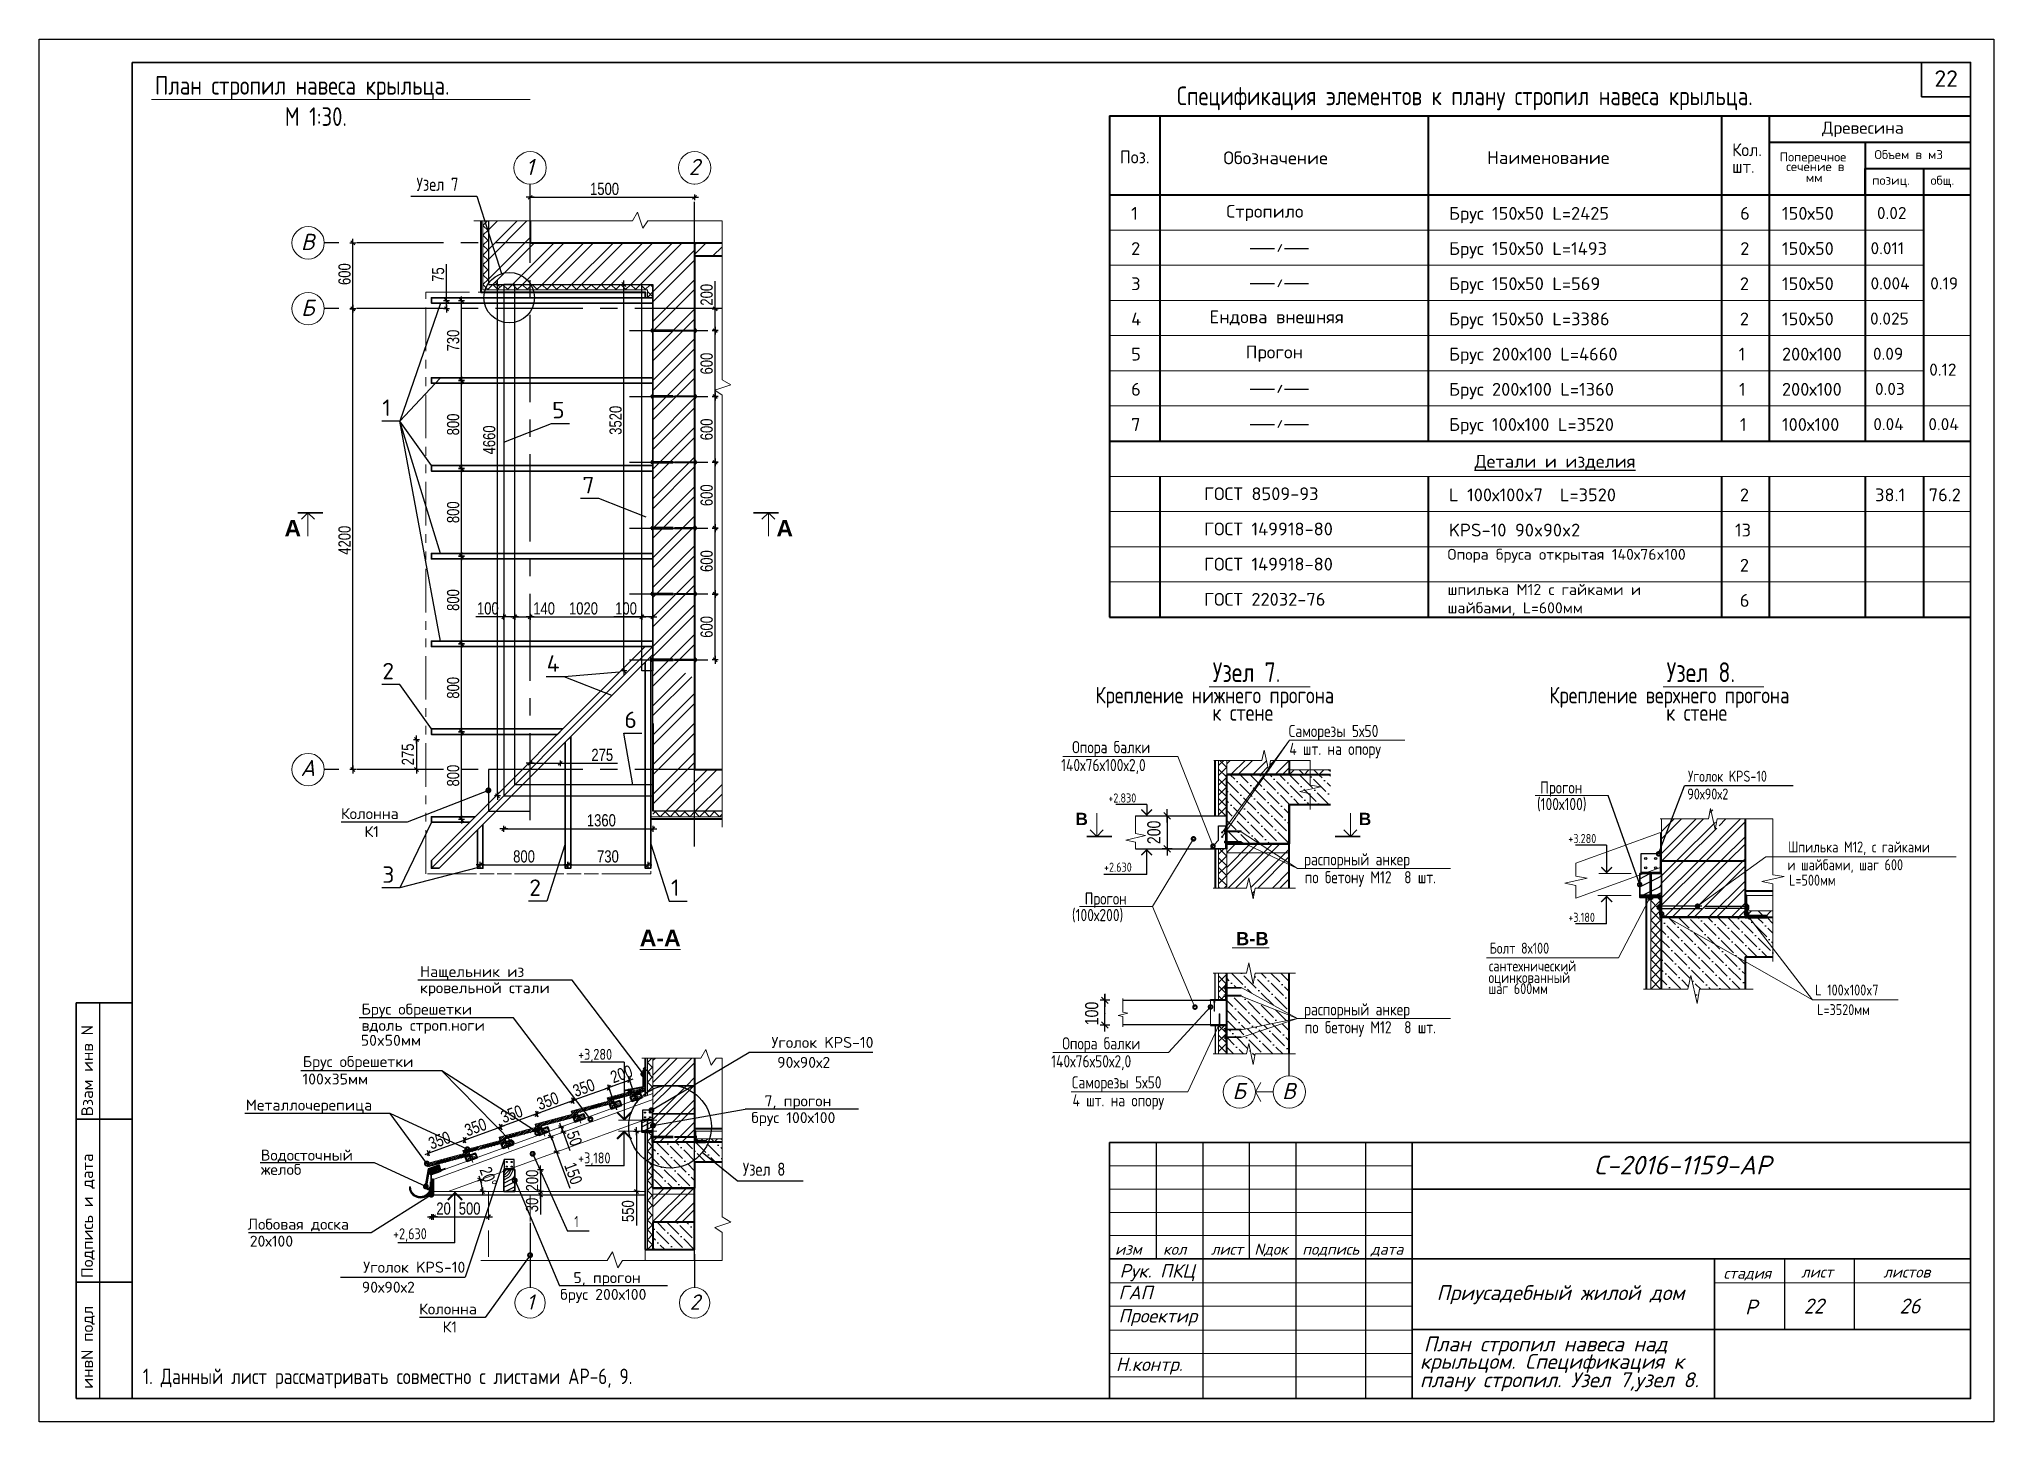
# Model space of a CAD drawing. Extents: x -12289450 to -10763036, y -7834513 to -6150123.
# Drawn here: x -10973020 to -10955200, y -7684862 to -7672261 of the extents above; entities that cross this region are included whole.
import ezdxf

# ---------------------------------------------------------------- set-up
doc = ezdxf.new("R2010")
doc.units = 0
doc.header["$LTSCALE"] = 25
doc.header["$PDMODE"] = 35
for name, pattern in [('CENTER', [50.8, 31.75, -6.35, 6.35, -6.35]), ('HIDDEN2', [4.7625, 3.175, -1.5875]), ('PHANTOM2', [31.75, 15.875, -3.175, 3.175, -3.175, 3.175, -3.175]), ('невидимая', [9.525, 6.35, -3.175])]:
    doc.linetypes.add(name, pattern=pattern)
doc.layers.get('DefPoints').update_dxf_attribs({"color": 10, "lineweight": 30})
for name, color, linetype in [('001-ПЕРЕГОРОДКИ', 5, 'Continuous'), ('003-ТЕКСТ', 7, 'Continuous'), ('004-ВСПЛИНИИ', 15, 'Continuous'), ('005-РАЗМЕРЫ', 252, 'Continuous'), ('008-ШТРИХОВКА', 252, 'Continuous'), ('010-MEBEL', 3, 'Continuous'), ('014-ОСИ', 251, 'CENTER'), ('1рамка1', 7, 'Continuous'), ('Annotation - Text', 7, 'Continuous'), ('ArchiCAD', 7, 'Continuous'), ('EEE', 7, 'Continuous'), ('kassa', 7, 'Continuous'), ('Крыши', 7, 'Continuous'), ('Новое', 51, 'Continuous'), ('Примечания', 7, 'Continuous')]:
    doc.layers.add(name, color=color, linetype=linetype)
for name, color, linetype, lineweight in [('__АР размеры К_Ном_пера__1', 7, 'Continuous', 5), ('RAZMER', 7, 'Continuous', 9), ('Перегор', 4, 'Continuous', 20), ('Стена', 7, 'Continuous', 5), ('СТЕНЫ', 5, 'Continuous', 40), ('ФУНДАМЕНТ', 5, 'Continuous', 30), ('Штрих', 9, 'Continuous', 13), ('штриховка', 252, 'Continuous', 9)]:
    doc.layers.add(name, color=color, linetype=linetype, lineweight=lineweight)
doc.styles.add('gismo', font='isocpeui.ttf')
doc.styles.add('GOST 2.304', font='cs_gost2304.shx')
doc.styles.add('ROMANT', font='romant.shx', dxfattribs={"height": 2})
doc.styles.add('RUSS', font='russ', dxfattribs={"width": 0.8})
doc.styles.add('SIMP701', font='simplex701.shx')
doc.styles.get("Standard").update_dxf_attribs({"font": 'arial.ttf'})
doc.styles.add('TXT0', font='txt', dxfattribs={"width": 0.8})
doc.styles.add('СГЕНЕРИР_СТИЛЬ_1', font='arialbd.ttf')
doc.dimstyles.new('RUSS100', dxfattribs={"dimscale": 100, "dimtxt": 2, "dimasz": 1, "dimexe": 0.5, "dimexo": 3, "dimgap": 0.5, "dimtad": 1, "dimdec": 0, "dimrnd": 2.5, "dimzin": 0, "dimdsep": 46, "dimtxsty": 'RUSS', "dimblk1": 'ARCHTICK', "dimblk2": 'ARCHTICK', "dimsah": 1, "dimcen": 3, "dimdle": 1, "dimadec": 0, "dimazin": 2, "dimtp": 6, "dimtm": 6, "dimtfac": 3, "dimtdec": 0, "dimtmove": 2, "dimatfit": 3, "dimldrblk": 'NONE', "dimfxl": 0, "dimtolj": 1, "dimtzin": 0, "dimarcsym": 0})
doc.dimstyles.new('Копия РАЗМЕРЫ22', dxfattribs={"dimscale": 30, "dimtxt": 3.7, "dimasz": 0.06, "dimexe": 0, "dimexo": 0, "dimgap": 0.7, "dimtad": 1, "dimdec": 0, "dimzin": 0, "dimdsep": 46, "dimtxsty": 'TXT0', "dimblk1": 'A8MITTA', "dimblk2": 'A8MITTA', "dimsah": 1, "dimcen": 0.2, "dimse1": 1, "dimse2": 1, "dimadec": 0, "dimazin": 0, "dimtp": 6, "dimtm": 6, "dimtfac": 1, "dimtdec": 0, "dimtofl": 0, "dimtmove": 0, "dimatfit": 3, "dimldrblk": 'A8MITTA', "dimfxl": 0, "dimtolj": 1, "dimtzin": 0, "dimarcsym": 0})
pattern_1 = [(45, (-11648016.35, -7050638.566), (-44.9012806, 44.9012806), []), (135, (-11648016.35, -7050638.566), (-44.9012806, -44.9012806), [])]
pattern_2 = [(45, (-11648206.35, -7017706.09), (-101.027881, 101.027881), []), (45, (-11648139, -7017706.09), (-101.027881, 101.027881), [])]

msp = doc.modelspace()

# ---------------------------------------------------------------- texts
at = {"lineweight": 25, "ltscale": 20, "style": 'GOST 2.304'}
for s, height, p in [('Саморезы 5х50 ', 111.111, (-10961628.2, -7678621.8)), ('Опора балки ', 111.111, (-10963602.6, -7678769.1)), ('4 шт. на опору ', 111.111, (-10961622.2, -7678785.2)), (' 140х76х100х2,0 ', 111.111, (-10963760.1, -7678932.5)), ('Прогон', 111.11, (-10959336, -7679136.7)), ('(100х100)', 111.11, (-10959365.3, -7679287.9)), ('распорный анкер ', 111.111, (-10961488.2, -7679791.3)), ('по бетону М12  8 шт. ', 111.111, (-10961482.1, -7679954.7)), ('(100х200)', 111.11, (-10963604.7, -7680299.5)), ('Прогон', 111.11, (-10963488.5, -7680148.4)), ('распорный анкер ', 111.111, (-10961488.2, -7681158.5)), ('по бетону М12  8 шт. ', 111.111, (-10961482.1, -7681321.9)), ('Опора балки ', 111.111, (-10963693.2, -7681468.6)), (' 140х76х50х2,0 ', 111.111, (-10963850.8, -7681632)), ('Саморезы 5х50 ', 111.111, (-10963605.4, -7681824.1)), ('4 шт. на опору ', 111.111, (-10963599.3, -7681987.5))]:
    msp.add_text(s, height=height, dxfattribs=at).set_placement(p)
at = {"linetype": 'Continuous', "lineweight": 25, "ltscale": 20, "style": 'GOST 2.304'}
for s, height, p in [('+2.830', 83.33, (-10963272.9, -7679218.6)), ('+3.280', 83.33, (-10959079.7, -7679588.1)), ('+2.630', 83.33, (-10963312.3, -7679849.2)), ('+3.180', 83.33, (-10959079.7, -7680306.2)), ('+3,280', 100, (-10968106.2, -7681562.9)), ('+3,180', 100, (-10968106.2, -7682507.1)), ('+2,630', 100, (-10969793.2, -7683198.3))]:
    msp.add_text(s, height=height, dxfattribs=at).set_placement(p)
at = {"insert": (-10955741.5, -7672545.6), "char_height": 150, "width": 453.455, "attachment_point": 1}
msp.add_mtext('{\\Fsimplex|c0;22}', dxfattribs=at)
at = {"color": 7, "linetype": 'Continuous', "lineweight": 25, "ltscale": 75, "width": 2197.945, "attachment_point": 1, "style": 'GOST 2.304'}
for s, insert, char_height in [('\\Fsimplex.shx;\\W0.9213366588;\\T1.0000000000;\\o\\lПоз.', (-10963167.6, -7673277), 116.844), ('\\Fsimplex.shx;\\W1.0000000000;\\T1.0000000000;\\o\\lОбозначение', (-10962223.2, -7673284.8), 116.844), ('\\Fsimplex.shx;\\W1.0000000000;\\T1.0000000000;\\o\\lНаименование', (-10959819.6, -7673282.4), 116.844), ('{\\Fsimplex|c0;1}', (-10963064.7, -7673790.8), 116.844), ('{\\Fsimplex|c204;Стропило}', (-10962197.3, -7673771.9), 116.844), ('{\\Fsimplex|c204;Брус \\Fsimplex|c0;1\\Fsimplex|c204;5\\Fsimplex|c0;0\\Fsimplex|c204;х5\\Fsimplex|c0;0\\Fsimplex|c204; \\Fsimplex|c0;L=\\Fsimplex|c204;2425}', (-10960167.5, -7673790.8), 116.8441), ('{\\Fsimplex|c204;6}', (-10957512.4, -7673790.8), 116.844), ('{\\Fsimplex|c0;1\\Fsimplex|c204;5\\Fsimplex|c0;0\\Fsimplex|c204;х5\\Fsimplex|c0;0\\Fsimplex|c204; }', (-10957132.1, -7673790.8), 116.844), ('{\\Fsimplex|c0;0.\\Fsimplex|c204;02}', (-10956266, -7673790.8), 110.2), ('{\\Fsimplex|c0;2}', (-10963064.7, -7674111.5), 116.844), ('{\\Fsimplex|c204;Брус \\Fsimplex|c0;1\\Fsimplex|c204;5\\Fsimplex|c0;0\\Fsimplex|c204;х5\\Fsimplex|c0;0\\Fsimplex|c204; \\Fsimplex|c0;L=\\Fsimplex|c204;1493}', (-10960167.5, -7674111.5), 116.8441), ('{\\Fsimplex|c204;2}', (-10957512.4, -7674111.5), 116.844), ('{\\Fsimplex|c0;1\\Fsimplex|c204;5\\Fsimplex|c0;0\\Fsimplex|c204;х5\\Fsimplex|c0;0\\Fsimplex|c204; }', (-10957132.1, -7674111.5), 116.844), ('{\\Fsimplex|c0;0.0\\Fsimplex|c204;11}', (-10956324.4, -7674111.5), 110.2), ('{\\Fsimplex|c0;3}', (-10963064.7, -7674432.2), 116.844), ('{\\Fsimplex|c204;Брус \\Fsimplex|c0;1\\Fsimplex|c204;5\\Fsimplex|c0;0\\Fsimplex|c204;х5\\Fsimplex|c0;0\\Fsimplex|c204; \\Fsimplex|c0;L=\\Fsimplex|c204;569}', (-10960167.5, -7674432.2), 116.8441), ('{\\Fsimplex|c0;2}', (-10957515.8, -7674432.2), 116.844), ('{\\Fsimplex|c0;1\\Fsimplex|c204;5\\Fsimplex|c0;0\\Fsimplex|c204;х5\\Fsimplex|c0;0\\Fsimplex|c204; }', (-10957132.1, -7674432.2), 116.844), ('{\\Fsimplex|c0;0.0\\Fsimplex|c204;0\\Fsimplex|c0;4}', (-10956324.4, -7674432.2), 110.2), ('{\\Fsimplex|c0;0.\\Fsimplex|c204;19}', (-10955780.4, -7674432.2), 110.2), ('{\\Fsimplex|c0;4}', (-10963064.7, -7674752.9), 116.844), ('{\\Fsimplex|c204;Ендова внешняя}', (-10962350.6, -7674733.9), 116.844), ('{\\Fsimplex|c204;Брус \\Fsimplex|c0;1\\Fsimplex|c204;5\\Fsimplex|c0;0\\Fsimplex|c204;х5\\Fsimplex|c0;0\\Fsimplex|c204; \\Fsimplex|c0;L=\\Fsimplex|c204;3386}', (-10960167.5, -7674752.9), 116.8441), ('{\\Fsimplex|c204;2}', (-10957515.8, -7674752.9), 116.844), ('{\\Fsimplex|c0;1\\Fsimplex|c204;5\\Fsimplex|c0;0\\Fsimplex|c204;х5\\Fsimplex|c0;0\\Fsimplex|c204; }', (-10957132.1, -7674752.9), 116.844), ('{\\Fsimplex|c0;0.0\\Fsimplex|c204;25}', (-10956328.7, -7674752.9), 110.2), ('{\\Fsimplex|c204;5}', (-10963064.7, -7675073.5), 116.844), ('{\\Fsimplex|c204;Прогон}', (-10962021, -7675054.6), 116.844), ('{\\Fsimplex|c204;Брус 2\\Fsimplex|c0;00\\Fsimplex|c204;х\\Fsimplex|c0;100\\Fsimplex|c204; \\Fsimplex|c0;L=4\\Fsimplex|c204;66\\Fsimplex|c0;0}', (-10960167.5, -7675073.5), 116.8441), ('{\\Fsimplex|c204;1}', (-10957527.2, -7675073.5), 116.844), ('{\\Fsimplex|c204;2\\Fsimplex|c0;00\\Fsimplex|c204;х\\Fsimplex|c0;100\\Fsimplex|c204; }', (-10957132.1, -7675073.5), 116.844), ('{\\Fsimplex|c0;0.0\\Fsimplex|c204;9}', (-10956302.3, -7675073.5), 110.2), ('{\\Fsimplex|c0;0.\\Fsimplex|c204;12}', (-10955789.5, -7675218), 110.2), ('{\\Fsimplex|c204;6}', (-10963064.7, -7675394.2), 116.844), ('{\\Fsimplex|c204;Брус 2\\Fsimplex|c0;00\\Fsimplex|c204;х\\Fsimplex|c0;100\\Fsimplex|c204; \\Fsimplex|c0;L=\\Fsimplex|c204;136\\Fsimplex|c0;0}', (-10960167.5, -7675394.2), 116.8441), ('{\\Fsimplex|c204;1}', (-10957523.2, -7675394.2), 116.844), ('{\\Fsimplex|c204;2\\Fsimplex|c0;00\\Fsimplex|c204;х\\Fsimplex|c0;100\\Fsimplex|c204; }', (-10957132.1, -7675394.2), 116.844), ('{\\Fsimplex|c0;0.\\Fsimplex|c204;03}', (-10956284.2, -7675394.2), 110.2), ('{\\Fsimplex|c204;7}', (-10963064.7, -7675714.9), 116.844), ('{\\Fsimplex|c204;Брус \\Fsimplex|c0;100\\Fsimplex|c204;х\\Fsimplex|c0;100\\Fsimplex|c204; \\Fsimplex|c0;L=\\Fsimplex|c204;352\\Fsimplex|c0;0}', (-10960167.5, -7675714.9), 116.8441), ('{\\Fsimplex|c0;1}', (-10957515.8, -7675714.9), 116.844), ('{\\Fsimplex|c0;100\\Fsimplex|c204;х\\Fsimplex|c0;100\\Fsimplex|c204; }', (-10957132.1, -7675714.9), 116.844), ('{\\Fsimplex|c0;0.0\\Fsimplex|c204;4}', (-10956299.5, -7675714.9), 110.2), ('{\\Fsimplex|c0;0.0\\Fsimplex|c204;4}', (-10955797.3, -7675714.9), 110.2), ('{\\Fsimplex|c204;\\LДетали и изделия}', (-10959933.7, -7676050), 116.844), ('{\\Fsimplex|c204;ГОСТ 8509-93}', (-10962399.8, -7676346.1), 116.844), ('{\\Fsimplex|c0;L\\Fsimplex|c204; \\Fsimplex|c0;100\\Fsimplex|c204;х\\Fsimplex|c0;100x7 \\Fsimplex|c204; \\Fsimplex|c0;L=\\Fsimplex|c204;352\\Fsimplex|c0;0}', (-10960167.5, -7676356.2), 116.8441), ('{\\Fsimplex|c204;2}', (-10957515.8, -7676356.2), 116.844), ('{\\Fsimplex|c204;38.1}', (-10956283, -7676356.2), 116.844), ('{\\Fsimplex|c204;76.2}', (-10955793.8, -7676356.2), 116.844), ('{\\Fsimplex|c204;ГОСТ 149918-80 }', (-10962399.8, -7676666.8), 116.844), ('{\\Fsimplex|c0;KPS-10 90x90x2}', (-10960167.5, -7676676.9), 116.844), ('{\\Fsimplex|c204;13}', (-10957560.4, -7676676.9), 116.844), ('{\\Fsimplex|c204;ГОСТ 149918-80 }', (-10962399.8, -7676987.5), 116.844), ('{\\Fsimplex|c204;Опора бруса открытая \\Fsimplex|c0;14\\Fsimplex|c204;0х\\Fsimplex|c0;76x\\Fsimplex|c204;10\\Fsimplex|c0;0\\Fsimplex|c204; }', (-10960180.8, -7676906.5), 100), ('{\\Fsimplex|c204;2}', (-10957515.8, -7676997.6), 116.844), ('{\\Fsimplex|c204;ГОСТ 22032-76 }', (-10962399.8, -7677308.1), 116.844), ('{\\Fsimplex|c204;шпилька М12 с гайками и шайбами\\Fsimplex|c0;, L=600\\Fsimplex|c204;мм}', (-10960180.8, -7677227.1), 100), ('{\\Fsimplex|c204;6}', (-10957515.8, -7677318.3), 116.844)]:
    msp.add_mtext(s, dxfattribs=dict(at, insert=insert, char_height=char_height))
at = {"layer": '003-ТЕКСТ', "lineweight": 30, "style": 'SIMP701'}
for s, p in [('Взам инв N', (-10972528.3, -7682077.3)), ('Подпись и дата', (-10972528.3, -7683551.2)), ('инвN подл', (-10972528.3, -7684560.1))]:
    msp.add_text(s, height=106.07, rotation=90, dxfattribs=at).set_placement(p)
at = {"layer": '005-РАЗМЕРЫ', "color": 251, "char_height": 120, "attachment_point": 5, "rotation": 90, "style": 'TXT0'}
for s, insert in [('\\A1;200', (-10962856.9, -7679490.2)), ('\\A1;100', (-10963423.4, -7681140.9))]:
    msp.add_mtext(s, dxfattribs=dict(at, insert=insert))
at = {"layer": 'Annotation - Text', "color": 0, "lineweight": 25}
for s, height, style, p in [('План стропил навеса крыльца.', 169.714, 'GOST 2.304', (-10971962.9, -7672767.6)), ('Спецификация элементов к плану стропил навеса крыльца.', 169.714, 'GOST 2.304', (-10962647.4, -7672863.3)), ('М 1:30.', 169.71, 'GOST 2.304', (-10970779.1, -7673052.3)), ('Узел 7', 120, 'GOST 2.304', (-10969579.5, -7673644.4)), ('Узел 7.', 180, 'GOST 2.304', (-10962320.9, -7678120.5)), ('Узел 8.', 180, 'GOST 2.304', (-10958183.5, -7678120.5)), ('Крепление нижнего прогона', 150, 'GOST 2.304', (-10963390.2, -7678314.3)), ('Крепление верхнего прогона', 150, 'GOST 2.304', (-10959252.8, -7678314.3)), ('к стене', 150, 'GOST 2.304', (-10962325, -7678473.2)), ('к стене', 150, 'GOST 2.304', (-10958187.6, -7678473.2)), ('Уголок KPS-10', 100, 'GOST 2.304', (-10957988.3, -7679028.4)), ('90х90х2', 100, 'GOST 2.304', (-10957994.8, -7679190.8)), ('Шпилька М12, с гайками', 100, 'GOST 2.304', (-10957075.6, -7679673.4)), ('и шайбами, шаг 600', 100, 'GOST 2.304', (-10957082.1, -7679835.7)), (' L=500мм', 100, 'GOST 2.304', (-10957117.9, -7679975.6)), ('Болт 8х100', 100, 'GOST 2.304', (-10959796.8, -7680595.5)), ('сантехнический', 100, 'GOST 2.304', (-10959803.4, -7680757.8)), ('оцинкованный', 100, 'GOST 2.304', (-10959807, -7680863.2)), ('шаг 600мм', 100, 'GOST 2.304', (-10959807, -7680964.1)), ('L 100x100x7', 100, 'GOST 2.304', (-10956828.9, -7680976.7)), ('L=3520мм', 100, 'GOST 2.304', (-10956811, -7681155.7)), ('Узел 8', 120, 'GOST 2.304', (-10966605.1, -7682620)), ('С-2016-1159-АР', 170.065, 'gismo', (-10958844.9, -7682607.8)), ('1', 100, 'GOST 2.304', (-10968140.6, -7683086.8)), ('Nдок', 102.04, 'gismo', (-10961941.9, -7683339.5)), ('изм', 102.04, 'gismo', (-10963211.4, -7683339.5)), ('кол', 102.04, 'gismo', (-10962774.3, -7683339.5)), ('лист', 102.04, 'gismo', (-10962337.3, -7683339.5)), ('подпись', 102.04, 'gismo', (-10961504.8, -7683339.5)), ('дата', 102.04, 'gismo', (-10960880.4, -7683339.5)), ('Рук. ПКЦ', 122.45, 'gismo', (-10963169.8, -7683547.5)), ('стадия', 102.04, 'gismo', (-10957665, -7683557.9)), ('лист', 102.04, 'gismo', (-10956957.4, -7683547.5)), ('листов', 102.04, 'gismo', (-10956208.1, -7683547.5)), ('ГАП', 122.45, 'gismo', (-10963180.2, -7683745)), ('Приусадебный жилой дом', 136.052, 'gismo', (-10960280.5, -7683753.2)), ('Р', 136.1, 'gismo', (-10957468.6, -7683884.3)), ('22', 136.05, 'gismo', (-10956934.7, -7683874.9)), ('26', 136.05, 'gismo', (-10956061.1, -7683874.9)), ('Проектир', 122.45, 'gismo', (-10963180.2, -7683957.2)), ('План стропил навеса над ', 136.052, 'gismo', (-10960397.3, -7684220.4)), ('Н.контр.', 122.45, 'gismo', (-10963203.5, -7684398.4)), ('крыльцом. Спецификация к ', 136.052, 'gismo', (-10960432.6, -7684379.2)), ('1. Данный лист рассматривать совместно с листами АР-6, 9.', 141.429, 'GOST 2.304', (-10972073.7, -7684518.4)), ('плану стропил. Узел 7,узел 8.', 136.052, 'gismo', (-10960432.6, -7684546.8))]:
    msp.add_text(s, height=height, dxfattribs=dict(at, style=style)).set_placement(p)
at = {"layer": 'Annotation - Text', "color": 0, "lineweight": 25, "width": 1085.273, "attachment_point": 1, "style": 'GOST 2.304'}
for s, insert, char_height in [('{\\Fsimplex|c204;Древесина}', (-10956766.3, -7673013.8), 110.2), ('\\Fsimplex.shx;\\W0.9039529482;\\T1.0000000000;\\o\\lКол.', (-10957586.2, -7673211.1), 117.087), ('{\\Fsimplex|c204;\\W0.90395;шт\\Fsimplex|c0;.}', (-10957586.2, -7673363.8), 117.087), ('{\\Fsimplex|c204;Поперечное}', (-10957152.7, -7673293.3), 82.65), ('{\\Fsimplex|c204;сечение в }', (-10957093.2, -7673381.5), 82.65), ('{\\Fsimplex|c204;Объем в м3}', (-10956288.1, -7673272.3), 82.65), ('{\\Fsimplex|c204; мм}', (-10956968.5, -7673482.2), 82.65), ('{\\Fsimplex|c204;позиц. }', (-10956309.4, -7673506.6), 82.65), ('{\\Fsimplex|c204;общ.}', (-10955777.8, -7673506.6), 82.65)]:
    msp.add_mtext(s, dxfattribs=dict(at, insert=insert, char_height=char_height))
at = {"layer": 'Annotation - Text', "color": 0, "lineweight": 25, "attachment_point": 2, "style": 'gismo'}
for s, insert, char_height in [('1', (-10968547.1, -7673352.6), 147.6), ('2', (-10967047.1, -7673352.6), 147.6), ('В', (-10970570.6, -7674035.8), 147.6), ('Б', (-10970570.6, -7674635.8), 147.6), ('A', (-10970570.6, -7678829.6), 147.6), ('Б', (-10962081.5, -7681773.9), 147.6), ('В', (-10961626.6, -7681773.9), 147.6), ('1', (-10968541.7, -7683700.8), 138.6), ('2', (-10967041.7, -7683700.8), 138.6)]:
    msp.add_mtext(s, dxfattribs=dict(at, insert=insert, char_height=char_height))
at = {"layer": 'Annotation - Text', "color": 7, "linetype": 'Continuous', "lineweight": 0, "style": 'СГЕНЕРИР_СТИЛЬ_1'}
for s, insert, char_height, attachment_point in [('А', (-10970707.3, -7676793.5), 150, 8), ('А', (-10966222.6, -7676793.5), 150, 8), ('В', (-10963515.5, -7679311.9), 112, 2), ('В', (-10960932.3, -7679311.9), 112, 2), ('{\\LА-А}', (-10967357.7, -7680527.7), 150, 8), ('В-В', (-10961960.2, -7680398.6), 120, 2)]:
    msp.add_mtext(s, dxfattribs=dict(at, insert=insert, char_height=char_height, attachment_point=attachment_point))
at = {"layer": 'Примечания', "color": 7, "char_height": 100}
for s, insert, attachment_point in [('\\A1;{\\Fsimplex|c204;Колонна}', (-10970268.3, -7679319.4), 4), ('\\A1;{\\Fsimplex|c204;К1\\Ftxt|c204; }', (-10970054.1, -7679483.3), 4), ('\\A1;{\\Fsimplex|c204;Нащельник из}', (-10969547.4, -7680772), 4), ('\\A1;{\\Fsimplex|c204;кровельной стали}', (-10969547.4, -7680919.7), 4), ('\\A1;{\\Fsimplex|c204;Брус обрешетки}', (-10970081, -7681114.8), 4), ('\\A1;{\\Fsimplex|c204;вдоль строп.ноги}', (-10970081, -7681262.5), 4), ('\\A1;{\\Fsimplex|c0;50x\\Fsimplex|c204;5\\Fsimplex|c0;0\\Fsimplex|c204;мм}', (-10970087.1, -7681385.1), 4), ('\\A1;{\\Fsimplex|c204;Уголок \\Fsimplex|c0;KPS-10}', (-10965413.4, -7681404.3), 6), ('\\A1;{\\Fsimplex|c204;Брус обрешетки}', (-10970616.2, -7681592.7), 4), ('\\A1;{\\Fsimplex|c204;90х90х2}', (-10966291.4, -7681586.6), 4), ('\\A1;{\\Fsimplex|c204;10\\Fsimplex|c0;0x3\\Fsimplex|c204;5мм}', (-10970618.9, -7681738), 4), ('\\A1;{\\Fsimplex|c204;Металлочерепица}', (-10971136.1, -7681988.5), 4), ('\\A1;{\\Fsimplex|c204;7\\Fsimplex|c0;, \\Fsimplex|c204;прогон}', (-10966407, -7681950.7), 4), ('\\A1;{\\Fsimplex|c204;брус \\Fsimplex|c0;1\\Fsimplex|c204;00х\\Fsimplex|c0;10\\Fsimplex|c204;0}', (-10966527.6, -7682103.5), 4), ('\\A1;{\\Fsimplex|c204; желоб\\Ftxt|c204;  }', (-10971064, -7682561.7), 4), ('\\A1;{\\Fsimplex|c204;Водосточный}', (-10970998.7, -7682439.5), 4), ('\\A1;{\\Fsimplex|c204;Лобовая доска}', (-10971118.5, -7683068.6), 4), ('\\A1;{\\Fsimplex|c204;20х100\\Ftxt|c204;  }', (-10971099.4, -7683215.6), 4), ('\\A1;{\\Fsimplex|c204;Уголок \\Fsimplex|c0;KPS-10}', (-10969134.4, -7683452.8), 6), ('\\A1;{\\Fsimplex|c204;90х90х2}', (-10969594.5, -7683635), 6), ('\\A1;{\\Fsimplex|c204;5\\Fsimplex|c0;, \\Fsimplex|c204;прогон}', (-10968148.7, -7683561.6), 4), ('\\A1;{\\Fsimplex|c204;брус 200х\\Fsimplex|c0;10\\Fsimplex|c204;0}', (-10968269.3, -7683714.4), 4), ('\\A1;{\\Fsimplex|c204;Колонна}', (-10969555.4, -7683833.2), 4), ('\\A1;{\\Fsimplex|c204;К1\\Ftxt|c204; }', (-10969341.2, -7683997), 4)]:
    msp.add_mtext(s, dxfattribs=dict(at, insert=insert, attachment_point=attachment_point))
at = {"layer": 'Стена', "linetype": 'Continuous', "ltscale": 100, "style": 'ROMANT'}
for s, rotation, p in [('1', 360, (-10969890.6, -7675695.3)), ('5', 360, (-10968343.1, -7675717.4)), ('7', 0, (-10968067.1, -7676400.7)), ('4', 360, (-10968392.8, -7678026.2)), ('2', 360, (-10969890.6, -7678095.3)), ('6', 360, (-10967684, -7678539.2)), ('3', 360, (-10969890.6, -7679950.2)), ('2', 360, (-10968551.4, -7680069.1)), ('1', 0, (-10967259.2, -7680069.1))]:
    msp.add_text(s, height=150, rotation=rotation, dxfattribs=at).set_placement(p)

# ---------------------------------------------------------------- blocks, each defined once
blk = doc.blocks.new('A8MITTA', base_point=(3180, 3140))
for p, q in [((3170, 3130), (3190, 3150)), ((3180, 3155), (3180, 3125)), ((3160, 3140), (3200, 3140))]:
    blk.add_line(p, q)
blk = doc.blocks.new('*D909')
at = {"layer": '005-РАЗМЕРЫ', "color": 0, "lineweight": -2, "transparency": 16777216}
blk.add_line((-10970159, -7678916), (-10970159, -7674719), dxfattribs=at)
at = {"layer": 'DefPoints', "color": 0, "transparency": 16777216}
for p in [(-10970159, -7674718), (-10970091, -7674718), (-10970108, -7678918)]:
    blk.add_point(p, dxfattribs=at)
at = {"layer": '005-РАЗМЕРЫ', "color": 0, "lineweight": -2, "transparency": 16777216, "xscale": 1.8, "yscale": 1.8, "zscale": 1.8}
for p, rotation in [((-10970159, -7674718), 90), ((-10970159, -7678918), 270)]:
    blk.add_blockref('A8MITTA', p, dxfattribs=dict(at, rotation=rotation))
at = {"layer": '005-РАЗМЕРЫ', "color": 0, "transparency": 16777216, "insert": (-10970235, -7676828), "char_height": 111, "attachment_point": 5, "rotation": 90, "style": 'TXT0'}
blk.add_mtext('\\A1;4200', dxfattribs=at)
blk = doc.blocks.new('*D910')
at = {"layer": '005-РАЗМЕРЫ', "color": 0, "lineweight": -2, "transparency": 16777216}
blk.add_line((-10970159, -7674716), (-10970159, -7674119), dxfattribs=at)
at = {"layer": 'DefPoints', "color": 0, "transparency": 16777216}
for p in [(-10970345, -7674118), (-10970159, -7674118), (-10970345, -7674718)]:
    blk.add_point(p, dxfattribs=at)
at = {"layer": '005-РАЗМЕРЫ', "color": 0, "lineweight": -2, "transparency": 16777216, "xscale": 1.8, "yscale": 1.8, "zscale": 1.8}
for p, rotation in [((-10970159, -7674118), 90), ((-10970159, -7674718), 270)]:
    blk.add_blockref('A8MITTA', p, dxfattribs=dict(at, rotation=rotation))
at = {"layer": '005-РАЗМЕРЫ', "color": 0, "transparency": 16777216, "insert": (-10970235, -7674403), "char_height": 111, "attachment_point": 5, "rotation": 90, "style": 'TXT0'}
blk.add_mtext('\\A1;600', dxfattribs=at)
blk = doc.blocks.new('*D911')
at = {"layer": '005-РАЗМЕРЫ', "color": 0, "lineweight": -2, "transparency": 16777216}
blk.add_line((-10968542, -7673703), (-10967046, -7673703), dxfattribs=at)
at = {"layer": 'DefPoints', "color": 0, "transparency": 16777216}
for p in [(-10968544, -7673749), (-10967044, -7673703), (-10967044, -7673749)]:
    blk.add_point(p, dxfattribs=at)
at = {"layer": '005-РАЗМЕРЫ', "color": 0, "lineweight": -2, "transparency": 16777216, "xscale": 1.8, "yscale": 1.8, "zscale": 1.8, "rotation": 180}
blk.add_blockref('A8MITTA', (-10968544, -7673703), dxfattribs=at)
at = {"layer": '005-РАЗМЕРЫ', "color": 0, "lineweight": -2, "transparency": 16777216, "xscale": 1.8, "yscale": 1.8, "zscale": 1.8}
blk.add_blockref('A8MITTA', (-10967044, -7673703), dxfattribs=at)
at = {"layer": '005-РАЗМЕРЫ', "color": 0, "transparency": 16777216, "insert": (-10967865, -7673627), "char_height": 111, "attachment_point": 5, "style": 'TXT0'}
blk.add_mtext('\\A1;1500', dxfattribs=at)
blk = doc.blocks.new('*D912')
at = {"layer": '005-РАЗМЕРЫ', "color": 0, "lineweight": -2, "transparency": 16777216}
blk.add_line((-10969169, -7678571), (-10969169, -7677774), dxfattribs=at)
at = {"layer": 'DefPoints', "color": 0, "transparency": 16777216}
for p in [(-10969444, -7677773), (-10969169, -7677773), (-10969444, -7678573)]:
    blk.add_point(p, dxfattribs=at)
at = {"layer": '005-РАЗМЕРЫ', "color": 0, "lineweight": -2, "transparency": 16777216, "xscale": 1.8, "yscale": 1.8, "zscale": 1.8}
for p, rotation in [((-10969169, -7677773), 90), ((-10969169, -7678573), 270)]:
    blk.add_blockref('A8MITTA', p, dxfattribs=dict(at, rotation=rotation))
at = {"layer": '005-РАЗМЕРЫ', "color": 0, "transparency": 16777216, "insert": (-10969245, -7678173), "char_height": 111, "attachment_point": 5, "rotation": 90, "style": 'TXT0'}
blk.add_mtext('\\A1;800', dxfattribs=at)
blk = doc.blocks.new('*D913')
at = {"layer": '005-РАЗМЕРЫ', "color": 0, "lineweight": -2, "transparency": 16777216}
blk.add_line((-10969169, -7677771), (-10969169, -7676974), dxfattribs=at)
at = {"layer": 'DefPoints', "color": 0, "transparency": 16777216}
for p in [(-10969444, -7676973), (-10969169, -7676973), (-10969444, -7677773)]:
    blk.add_point(p, dxfattribs=at)
at = {"layer": '005-РАЗМЕРЫ', "color": 0, "lineweight": -2, "transparency": 16777216, "xscale": 1.8, "yscale": 1.8, "zscale": 1.8}
for p, rotation in [((-10969169, -7676973), 90), ((-10969169, -7677773), 270)]:
    blk.add_blockref('A8MITTA', p, dxfattribs=dict(at, rotation=rotation))
at = {"layer": '005-РАЗМЕРЫ', "color": 0, "transparency": 16777216, "insert": (-10969245, -7677373), "char_height": 111, "attachment_point": 5, "rotation": 90, "style": 'TXT0'}
blk.add_mtext('\\A1;800', dxfattribs=at)
blk = doc.blocks.new('*D914')
at = {"layer": '005-РАЗМЕРЫ', "color": 0, "lineweight": -2, "transparency": 16777216}
blk.add_line((-10969169, -7676971), (-10969169, -7676174), dxfattribs=at)
at = {"layer": 'DefPoints', "color": 0, "transparency": 16777216}
for p in [(-10969444, -7676173), (-10969169, -7676173), (-10969444, -7676973)]:
    blk.add_point(p, dxfattribs=at)
at = {"layer": '005-РАЗМЕРЫ', "color": 0, "lineweight": -2, "transparency": 16777216, "xscale": 1.8, "yscale": 1.8, "zscale": 1.8}
for p, rotation in [((-10969169, -7676173), 90), ((-10969169, -7676973), 270)]:
    blk.add_blockref('A8MITTA', p, dxfattribs=dict(at, rotation=rotation))
at = {"layer": '005-РАЗМЕРЫ', "color": 0, "transparency": 16777216, "insert": (-10969245, -7676573), "char_height": 111, "attachment_point": 5, "rotation": 90, "style": 'TXT0'}
blk.add_mtext('\\A1;800', dxfattribs=at)
blk = doc.blocks.new('*D915')
at = {"layer": '005-РАЗМЕРЫ', "color": 0, "lineweight": -2, "transparency": 16777216}
blk.add_line((-10969169, -7676171), (-10969169, -7675374), dxfattribs=at)
at = {"layer": 'DefPoints', "color": 0, "transparency": 16777216}
for p in [(-10969444, -7675373), (-10969169, -7675373), (-10969444, -7676173)]:
    blk.add_point(p, dxfattribs=at)
at = {"layer": '005-РАЗМЕРЫ', "color": 0, "lineweight": -2, "transparency": 16777216, "xscale": 1.8, "yscale": 1.8, "zscale": 1.8}
for p, rotation in [((-10969169, -7675373), 90), ((-10969169, -7676173), 270)]:
    blk.add_blockref('A8MITTA', p, dxfattribs=dict(at, rotation=rotation))
at = {"layer": '005-РАЗМЕРЫ', "color": 0, "transparency": 16777216, "insert": (-10969245, -7675773), "char_height": 111, "attachment_point": 5, "rotation": 90, "style": 'TXT0'}
blk.add_mtext('\\A1;800', dxfattribs=at)
blk = doc.blocks.new('*D916')
at = {"layer": '005-РАЗМЕРЫ', "color": 0, "lineweight": -2, "transparency": 16777216}
blk.add_line((-10969169, -7675371), (-10969169, -7674644), dxfattribs=at)
at = {"layer": 'DefPoints', "color": 0, "transparency": 16777216}
for p in [(-10969444, -7674643), (-10969169, -7674643), (-10969444, -7675373)]:
    blk.add_point(p, dxfattribs=at)
at = {"layer": '005-РАЗМЕРЫ', "color": 0, "lineweight": -2, "transparency": 16777216, "xscale": 1.8, "yscale": 1.8, "zscale": 1.8}
for p, rotation in [((-10969169, -7674643), 90), ((-10969169, -7675373), 270)]:
    blk.add_blockref('A8MITTA', p, dxfattribs=dict(at, rotation=rotation))
at = {"layer": '005-РАЗМЕРЫ', "color": 0, "transparency": 16777216, "insert": (-10969245, -7675008), "char_height": 111, "attachment_point": 5, "rotation": 90, "style": 'TXT0'}
blk.add_mtext('\\A1;730', dxfattribs=at)
blk = doc.blocks.new('*D917')
at = {"layer": '005-РАЗМЕРЫ', "color": 0, "lineweight": -2, "transparency": 16777216}
for p, q in [((-10969306, -7674643), (-10969306, -7674312)), ((-10969306, -7674716), (-10969306, -7674644))]:
    blk.add_line(p, q, dxfattribs=at)
at = {"layer": 'DefPoints', "color": 0, "transparency": 16777216}
for p in [(-10969444, -7674643), (-10969494, -7674718), (-10969306, -7674718)]:
    blk.add_point(p, dxfattribs=at)
at = {"layer": '005-РАЗМЕРЫ', "color": 0, "lineweight": -2, "transparency": 16777216, "xscale": 1.8, "yscale": 1.8, "zscale": 1.8}
for p, rotation in [((-10969306, -7674643), 90), ((-10969306, -7674718), 270)]:
    blk.add_blockref('A8MITTA', p, dxfattribs=dict(at, rotation=rotation))
at = {"layer": '005-РАЗМЕРЫ', "color": 0, "transparency": 16777216, "insert": (-10969382, -7674407), "char_height": 111, "attachment_point": 5, "rotation": 90, "style": 'TXT0'}
blk.add_mtext('\\A1;75', dxfattribs=at)
blk = doc.blocks.new('*D918')
at = {"layer": '005-РАЗМЕРЫ', "color": 0, "lineweight": -2, "transparency": 16777216}
blk.add_line((-10969169, -7679371), (-10969169, -7678574), dxfattribs=at)
at = {"layer": 'DefPoints', "color": 0, "transparency": 16777216}
for p in [(-10969444, -7678573), (-10969169, -7678573), (-10969444, -7679373)]:
    blk.add_point(p, dxfattribs=at)
at = {"layer": '005-РАЗМЕРЫ', "color": 0, "lineweight": -2, "transparency": 16777216, "xscale": 1.8, "yscale": 1.8, "zscale": 1.8}
for p, rotation in [((-10969169, -7678573), 90), ((-10969169, -7679373), 270)]:
    blk.add_blockref('A8MITTA', p, dxfattribs=dict(at, rotation=rotation))
at = {"layer": '005-РАЗМЕРЫ', "color": 0, "transparency": 16777216, "insert": (-10969245, -7678973), "char_height": 111, "attachment_point": 5, "rotation": 90, "style": 'TXT0'}
blk.add_mtext('\\A1;800', dxfattribs=at)
blk = doc.blocks.new('*D919')
at = {"layer": '005-РАЗМЕРЫ', "color": 0, "lineweight": -2, "transparency": 16777216}
blk.add_line((-10968840, -7679156), (-10968840, -7674499), dxfattribs=at)
at = {"layer": 'DefPoints', "color": 0, "transparency": 16777216}
for p in [(-10968840, -7674498), (-10968784, -7674498), (-10968784, -7679158)]:
    blk.add_point(p, dxfattribs=at)
at = {"layer": '005-РАЗМЕРЫ', "color": 0, "lineweight": -2, "transparency": 16777216, "xscale": 1.8, "yscale": 1.8, "zscale": 1.8}
for p, rotation in [((-10968840, -7674498), 90), ((-10968840, -7679158), 270)]:
    blk.add_blockref('A8MITTA', p, dxfattribs=dict(at, rotation=rotation))
at = {"layer": '005-РАЗМЕРЫ', "color": 0, "transparency": 16777216, "insert": (-10968916, -7675914), "char_height": 111, "attachment_point": 5, "rotation": 90, "style": 'TXT0'}
blk.add_mtext('\\A1;4660', dxfattribs=at)
blk = doc.blocks.new('*D920')
at = {"layer": '005-РАЗМЕРЫ', "color": 0, "lineweight": -2, "transparency": 16777216}
blk.add_line((-10968782, -7679457), (-10967426, -7679457), dxfattribs=at)
at = {"layer": 'DefPoints', "color": 0, "transparency": 16777216}
for p in [(-10968784, -7679158), (-10967424, -7679158), (-10967424, -7679457)]:
    blk.add_point(p, dxfattribs=at)
at = {"layer": '005-РАЗМЕРЫ', "color": 0, "lineweight": -2, "transparency": 16777216, "xscale": 1.8, "yscale": 1.8, "zscale": 1.8, "rotation": 180}
blk.add_blockref('A8MITTA', (-10968784, -7679457), dxfattribs=at)
at = {"layer": '005-РАЗМЕРЫ', "color": 0, "lineweight": -2, "transparency": 16777216, "xscale": 1.8, "yscale": 1.8, "zscale": 1.8}
blk.add_blockref('A8MITTA', (-10967424, -7679457), dxfattribs=at)
at = {"layer": '005-РАЗМЕРЫ', "color": 0, "transparency": 16777216, "insert": (-10967894, -7679381), "char_height": 111, "attachment_point": 5, "style": 'TXT0'}
blk.add_mtext('\\A1;1360', dxfattribs=at)
blk = doc.blocks.new('*D921')
at = {"layer": '005-РАЗМЕРЫ', "color": 0, "lineweight": -2, "transparency": 16777216}
blk.add_line((-10968997, -7679786), (-10968201, -7679786), dxfattribs=at)
at = {"layer": 'DefPoints', "color": 0, "transparency": 16777216}
for p in [(-10968999, -7679818), (-10968199, -7679786), (-10968199, -7679818)]:
    blk.add_point(p, dxfattribs=at)
at = {"layer": '005-РАЗМЕРЫ', "color": 0, "lineweight": -2, "transparency": 16777216, "xscale": 1.8, "yscale": 1.8, "zscale": 1.8, "rotation": 180}
blk.add_blockref('A8MITTA', (-10968999, -7679786), dxfattribs=at)
at = {"layer": '005-РАЗМЕРЫ', "color": 0, "lineweight": -2, "transparency": 16777216, "xscale": 1.8, "yscale": 1.8, "zscale": 1.8}
blk.add_blockref('A8MITTA', (-10968199, -7679786), dxfattribs=at)
at = {"layer": '005-РАЗМЕРЫ', "color": 0, "transparency": 16777216, "insert": (-10968599, -7679710), "char_height": 111, "attachment_point": 5, "style": 'TXT0'}
blk.add_mtext('\\A1;800', dxfattribs=at)
blk = doc.blocks.new('*D922')
at = {"layer": '005-РАЗМЕРЫ', "color": 0, "lineweight": -2, "transparency": 16777216}
blk.add_line((-10968197, -7679786), (-10967471, -7679786), dxfattribs=at)
at = {"layer": 'DefPoints', "color": 0, "transparency": 16777216}
for p in [(-10968199, -7679818), (-10967469, -7679786), (-10967469, -7679818)]:
    blk.add_point(p, dxfattribs=at)
at = {"layer": '005-РАЗМЕРЫ', "color": 0, "lineweight": -2, "transparency": 16777216, "xscale": 1.8, "yscale": 1.8, "zscale": 1.8, "rotation": 180}
blk.add_blockref('A8MITTA', (-10968199, -7679786), dxfattribs=at)
at = {"layer": '005-РАЗМЕРЫ', "color": 0, "lineweight": -2, "transparency": 16777216, "xscale": 1.8, "yscale": 1.8, "zscale": 1.8}
blk.add_blockref('A8MITTA', (-10967469, -7679786), dxfattribs=at)
at = {"layer": '005-РАЗМЕРЫ', "color": 0, "transparency": 16777216, "insert": (-10967834, -7679710), "char_height": 111, "attachment_point": 5, "style": 'TXT0'}
blk.add_mtext('\\A1;730', dxfattribs=at)
blk = doc.blocks.new('*D923')
at = {"layer": '005-РАЗМЕРЫ', "color": 0, "lineweight": -2, "transparency": 16777216}
for p, q in [((-10968542, -7678861), (-10968271, -7678861)), ((-10968269, -7678861), (-10967747, -7678861))]:
    blk.add_line(p, q, dxfattribs=at)
at = {"layer": 'DefPoints', "color": 0, "transparency": 16777216}
for p in [(-10968269, -7678861), (-10968544, -7679379), (-10968269, -7679750)]:
    blk.add_point(p, dxfattribs=at)
at = {"layer": '005-РАЗМЕРЫ', "color": 0, "lineweight": -2, "transparency": 16777216, "xscale": 1.8, "yscale": 1.8, "zscale": 1.8, "rotation": 180}
blk.add_blockref('A8MITTA', (-10968544, -7678861), dxfattribs=at)
at = {"layer": '005-РАЗМЕРЫ', "color": 0, "lineweight": -2, "transparency": 16777216, "xscale": 1.8, "yscale": 1.8, "zscale": 1.8}
blk.add_blockref('A8MITTA', (-10968269, -7678861), dxfattribs=at)
at = {"layer": '005-РАЗМЕРЫ', "color": 0, "transparency": 16777216, "insert": (-10967886, -7678785), "char_height": 111, "attachment_point": 5, "style": 'TXT0'}
blk.add_mtext('\\A1;275', dxfattribs=at)
blk = doc.blocks.new('*D924')
at = {"layer": '005-РАЗМЕРЫ', "color": 0, "lineweight": -2, "transparency": 16777216}
blk.add_line((-10969580, -7678644), (-10969580, -7678916), dxfattribs=at)
at = {"layer": 'DefPoints', "color": 0, "transparency": 16777216}
for p in [(-10969444, -7678643), (-10969580, -7678918), (-10969494, -7678918)]:
    blk.add_point(p, dxfattribs=at)
at = {"layer": '005-РАЗМЕРЫ', "color": 0, "lineweight": -2, "transparency": 16777216, "xscale": 1.8, "yscale": 1.8, "zscale": 1.8}
for p, rotation in [((-10969580, -7678643), 90), ((-10969580, -7678918), 270)]:
    blk.add_blockref('A8MITTA', p, dxfattribs=dict(at, rotation=rotation))
at = {"layer": '005-РАЗМЕРЫ', "color": 0, "transparency": 16777216, "insert": (-10969657, -7678780), "char_height": 111, "attachment_point": 5, "rotation": 90, "style": 'TXT0'}
blk.add_mtext('\\A1;275', dxfattribs=at)
blk = doc.blocks.new('*D925')
at = {"layer": '005-РАЗМЕРЫ', "color": 0, "lineweight": -2, "transparency": 16777216}
for p, q in [((-10969446, -7682995), (-10969447, -7682995)), ((-10969422, -7682995), (-10969245, -7682995))]:
    blk.add_line(p, q, dxfattribs=at)
at = {"layer": 'DefPoints', "color": 0, "transparency": 16777216}
for p in [(-10969444, -7682816), (-10969424, -7682816), (-10969444, -7682995)]:
    blk.add_point(p, dxfattribs=at)
at = {"layer": '005-РАЗМЕРЫ', "color": 0, "lineweight": -2, "transparency": 16777216, "xscale": 1.8, "yscale": 1.8, "zscale": 1.8}
blk.add_blockref('A8MITTA', (-10969444, -7682995), dxfattribs=at)
at = {"layer": '005-РАЗМЕРЫ', "color": 0, "lineweight": -2, "transparency": 16777216, "xscale": 1.8, "yscale": 1.8, "zscale": 1.8, "rotation": 180}
blk.add_blockref('A8MITTA', (-10969424, -7682995), dxfattribs=at)
at = {"layer": '005-РАЗМЕРЫ', "color": 0, "transparency": 16777216, "insert": (-10969333, -7682919), "char_height": 111, "attachment_point": 5, "style": 'TXT0'}
blk.add_mtext('\\A1;20', dxfattribs=at)
blk = doc.blocks.new('*D926')
at = {"layer": '005-РАЗМЕРЫ', "color": 0, "lineweight": -2, "transparency": 16777216}
blk.add_line((-10969422, -7682995), (-10968926, -7682995), dxfattribs=at)
at = {"layer": 'DefPoints', "color": 0, "transparency": 16777216}
for p in [(-10969424, -7682816), (-10968924, -7682899), (-10968924, -7682995)]:
    blk.add_point(p, dxfattribs=at)
at = {"layer": '005-РАЗМЕРЫ', "color": 0, "lineweight": -2, "transparency": 16777216, "xscale": 1.8, "yscale": 1.8, "zscale": 1.8, "rotation": 180}
blk.add_blockref('A8MITTA', (-10969424, -7682995), dxfattribs=at)
at = {"layer": '005-РАЗМЕРЫ', "color": 0, "lineweight": -2, "transparency": 16777216, "xscale": 1.8, "yscale": 1.8, "zscale": 1.8}
blk.add_blockref('A8MITTA', (-10968924, -7682995), dxfattribs=at)
at = {"layer": '005-РАЗМЕРЫ', "color": 0, "transparency": 16777216, "insert": (-10969095, -7682919), "char_height": 111, "attachment_point": 5, "style": 'TXT0'}
blk.add_mtext('\\A1;500', dxfattribs=at)
blk = doc.blocks.new('*D927')
at = {"layer": '005-РАЗМЕРЫ', "color": 0, "lineweight": -2, "transparency": 16777216}
for p, q in [((-10968449, -7682761), (-10968449, -7682759)), ((-10968449, -7682794), (-10968449, -7682973))]:
    blk.add_line(p, q, dxfattribs=at)
at = {"layer": 'DefPoints', "color": 0, "transparency": 16777216}
for p in [(-10968960, -7682763), (-10968960, -7682793), (-10968449, -7682763)]:
    blk.add_point(p, dxfattribs=at)
at = {"layer": '005-РАЗМЕРЫ', "color": 0, "lineweight": -2, "transparency": 16777216, "xscale": 1.8, "yscale": 1.8, "zscale": 1.8}
for p, rotation in [((-10968449, -7682763), 270), ((-10968449, -7682793), 90)]:
    blk.add_blockref('A8MITTA', p, dxfattribs=dict(at, rotation=rotation))
at = {"layer": '005-РАЗМЕРЫ', "color": 0, "transparency": 16777216, "insert": (-10968525, -7682886), "char_height": 111, "attachment_point": 5, "rotation": 90, "style": 'TXT0'}
blk.add_mtext('\\A1;30', dxfattribs=at)
blk = doc.blocks.new('*D928')
at = {"layer": '005-РАЗМЕРЫ', "color": 0, "lineweight": -2, "transparency": 16777216}
blk.add_line((-10968449, -7682564), (-10968449, -7682761), dxfattribs=at)
at = {"layer": 'DefPoints', "color": 0, "transparency": 16777216}
for p in [(-10968578, -7682563), (-10968578, -7682763), (-10968449, -7682763)]:
    blk.add_point(p, dxfattribs=at)
at = {"layer": '005-РАЗМЕРЫ', "color": 0, "lineweight": -2, "transparency": 16777216, "xscale": 1.8, "yscale": 1.8, "zscale": 1.8}
for p, rotation in [((-10968449, -7682563), 90), ((-10968449, -7682763), 270)]:
    blk.add_blockref('A8MITTA', p, dxfattribs=dict(at, rotation=rotation))
at = {"layer": '005-РАЗМЕРЫ', "color": 0, "transparency": 16777216, "insert": (-10968525, -7682663), "char_height": 111, "attachment_point": 5, "rotation": 90, "style": 'TXT0'}
blk.add_mtext('\\A1;200', dxfattribs=at)
blk = doc.blocks.new('*D929')
at = {"layer": '005-РАЗМЕРЫ', "color": 0, "lineweight": -2, "transparency": 16777216}
blk.add_arc((-10969291, -7682763), 313, 0.3296, 19.6704, dxfattribs=at)
at = {"layer": 'DefPoints', "color": 0, "transparency": 16777216}
for p in [(-10967424, -7682083), (-10969291, -7682763), (-10968980, -7682726), (-10968924, -7682763), (-10968544, -7682763)]:
    blk.add_point(p, dxfattribs=at)
at = {"layer": '005-РАЗМЕРЫ', "color": 0, "lineweight": -2, "transparency": 16777216, "xscale": 1.8, "yscale": 1.8, "zscale": 1.8}
for p, rotation in [((-10968997, -7682656), 109.8351861103315), ((-10968978, -7682763), 270.1648138897305)]:
    blk.add_blockref('A8MITTA', p, dxfattribs=dict(at, rotation=rotation))
at = {"layer": '005-РАЗМЕРЫ', "color": 0, "transparency": 16777216, "insert": (-10968925, -7682629), "char_height": 111, "attachment_point": 5, "rotation": 290, "style": 'TXT0'}
blk.add_mtext('\\A1;20°', dxfattribs=at)
blk = doc.blocks.new('*D937')
at = {"layer": '005-РАЗМЕРЫ', "color": 0, "lineweight": -2, "transparency": 16777216}
for p, q in [((-10968353, -7682263), (-10968303, -7682401)), ((-10968303, -7682403), (-10968182, -7682734))]:
    blk.add_line(p, q, dxfattribs=at)
at = {"layer": 'DefPoints', "color": 0, "transparency": 16777216}
for p in [(-10968223, -7682214), (-10968303, -7682403), (-10968172, -7682355)]:
    blk.add_point(p, dxfattribs=at)
at = {"layer": '005-РАЗМЕРЫ', "color": 0, "lineweight": -2, "transparency": 16777216, "xscale": 1.8, "yscale": 1.8, "zscale": 1.8}
for p, rotation in [((-10968354, -7682262), 109.9999999997401), ((-10968303, -7682403), 289.9999999997401)]:
    blk.add_blockref('A8MITTA', p, dxfattribs=dict(at, rotation=rotation))
at = {"layer": '005-РАЗМЕРЫ', "color": 0, "transparency": 16777216, "insert": (-10968150, -7682598), "char_height": 111, "attachment_point": 5, "rotation": 290, "style": 'TXT0'}
blk.add_mtext('\\A1;150', dxfattribs=at)
blk = doc.blocks.new('*D930')
at = {"layer": '005-РАЗМЕРЫ', "color": 0, "lineweight": -2, "transparency": 16777216}
blk.add_line((-10969143, -7682296), (-10969468, -7682414), dxfattribs=at)
at = {"layer": 'DefPoints', "color": 0, "transparency": 16777216}
for p in [(-10969470, -7682415), (-10969084, -7682453), (-10969413, -7682573)]:
    blk.add_point(p, dxfattribs=at)
at = {"layer": '005-РАЗМЕРЫ', "color": 0, "lineweight": -2, "transparency": 16777216, "xscale": 1.8, "yscale": 1.8, "zscale": 1.8}
for p, rotation in [((-10969141, -7682295), 19.99999999974893), ((-10969470, -7682415), 199.9999999997489)]:
    blk.add_blockref('A8MITTA', p, dxfattribs=dict(at, rotation=rotation))
at = {"layer": '005-РАЗМЕРЫ', "color": 0, "transparency": 16777216, "insert": (-10969370, -7682297), "char_height": 111, "attachment_point": 5, "rotation": 20, "style": 'TXT0'}
blk.add_mtext('\\A1;350', dxfattribs=at)
blk = doc.blocks.new('ytjtyj')
at = {"layer": 'Перегор', "linetype": 'Continuous'}
for p, q in [((-4, 13), (-22, 7)), ((-13, 10), (12, -57))]:
    blk.add_line(p, q, dxfattribs=at)
at = {"layer": 'Стена', "linetype": 'Continuous', "ltscale": 100}
blk.add_line((52, -13), (38, 25), dxfattribs=at)
blk.add_lwpolyline([(-56, -9), (-42, -47), (52, -13), (38, 25), (-56, -9)], close=True, dxfattribs=at)
at = {"layer": 'Штрих', "linetype": 'Continuous', "ltscale": 100}
for p, q in [((-10, 4), (-16, -3)), ((0, 9), (-10, 4)), ((2, -3), (-5, 7)), ((8, 9), (0, 9)), ((33, 15), (8, 9)), ((-21, -18), (-47, -14)), ((-19, -15), (-38, -42)), ((-21, -3), (-33, -1)), ((-16, -7), (-21, -3)), ((-15, -22), (-21, -18)), ((-16, -8), (-19, -15)), ((-16, -3), (-16, -8)), ((-7, -13), (-16, -7)), ((-9, -24), (-15, -22)), ((-9, -23), (-12, -31)), ((-12, -31), (-12, -35)), ((-9, -19), (-9, -23)), ((-1, -27), (-9, -24)), ((-2, -7), (-7, -13)), ((-1, -18), (-7, -13)), ((2, -3), (-2, -7)), ((8, -25), (-1, -27)), ((1, -25), (0, -31)), ((6, -21), (1, -25)), ((7, -1), (2, -3)), ((6, -6), (2, -3)), ((7, -10), (6, -6)), ((9, -15), (6, -21)), ((13, -1), (7, -1)), ((14, -14), (7, -10)), ((14, -14), (9, -15)), ((31, -2), (13, -1)), ((18, -18), (14, -14)), ((19, -14), (14, -14)), ((18, -24), (14, -26)), ((20, -23), (18, -18)), ((21, -23), (18, -24)), ((38, -10), (19, -14))]:
    blk.add_line(p, q, dxfattribs=at)
blk = doc.blocks.new('*D931')
at = {"layer": '005-РАЗМЕРЫ', "color": 0, "lineweight": -2, "transparency": 16777216}
blk.add_line((-10968814, -7682176), (-10969140, -7682294), dxfattribs=at)
at = {"layer": 'DefPoints', "color": 0, "transparency": 16777216}
for p in [(-10969141, -7682295), (-10968755, -7682333), (-10969084, -7682453)]:
    blk.add_point(p, dxfattribs=at)
at = {"layer": '005-РАЗМЕРЫ', "color": 0, "lineweight": -2, "transparency": 16777216, "xscale": 1.8, "yscale": 1.8, "zscale": 1.8}
for p, rotation in [((-10968812, -7682175), 19.99999999950129), ((-10969141, -7682295), 199.9999999995013)]:
    blk.add_blockref('A8MITTA', p, dxfattribs=dict(at, rotation=rotation))
at = {"layer": '005-РАЗМЕРЫ', "color": 0, "transparency": 16777216, "insert": (-10969041, -7682177), "char_height": 111, "attachment_point": 5, "rotation": 20, "style": 'TXT0'}
blk.add_mtext('\\A1;350', dxfattribs=at)
blk = doc.blocks.new('*D932')
at = {"layer": '005-РАЗМЕРЫ', "color": 0, "lineweight": -2, "transparency": 16777216}
blk.add_line((-10968485, -7682056), (-10968811, -7682175), dxfattribs=at)
at = {"layer": 'DefPoints', "color": 0, "transparency": 16777216}
for p in [(-10968812, -7682175), (-10968755, -7682333), (-10968426, -7682213)]:
    blk.add_point(p, dxfattribs=at)
at = {"layer": '005-РАЗМЕРЫ', "color": 0, "lineweight": -2, "transparency": 16777216, "xscale": 1.8, "yscale": 1.8, "zscale": 1.8}
for p, rotation in [((-10968812, -7682175), 199.9999999996446), ((-10968483, -7682056), 19.99999999964454)]:
    blk.add_blockref('A8MITTA', p, dxfattribs=dict(at, rotation=rotation))
at = {"layer": '005-РАЗМЕРЫ', "color": 0, "transparency": 16777216, "insert": (-10968712, -7682057), "char_height": 111, "attachment_point": 5, "rotation": 20, "style": 'TXT0'}
blk.add_mtext('\\A1;350', dxfattribs=at)
blk = doc.blocks.new('*D933')
at = {"layer": '005-РАЗМЕРЫ', "color": 0, "lineweight": -2, "transparency": 16777216}
blk.add_line((-10968156, -7681936), (-10968482, -7682055), dxfattribs=at)
at = {"layer": 'DefPoints', "color": 0, "transparency": 16777216}
for p in [(-10968483, -7682056), (-10968097, -7682094), (-10968426, -7682213)]:
    blk.add_point(p, dxfattribs=at)
at = {"layer": '005-РАЗМЕРЫ', "color": 0, "lineweight": -2, "transparency": 16777216, "xscale": 1.8, "yscale": 1.8, "zscale": 1.8}
for p, rotation in [((-10968155, -7681936), 19.99999999960561), ((-10968483, -7682056), 199.9999999996056)]:
    blk.add_blockref('A8MITTA', p, dxfattribs=dict(at, rotation=rotation))
at = {"layer": '005-РАЗМЕРЫ', "color": 0, "transparency": 16777216, "insert": (-10968383, -7681938), "char_height": 111, "attachment_point": 5, "rotation": 20, "style": 'TXT0'}
blk.add_mtext('\\A1;350', dxfattribs=at)
blk = doc.blocks.new('*D934')
at = {"layer": '005-РАЗМЕРЫ', "color": 0, "lineweight": -2, "transparency": 16777216}
blk.add_line((-10967827, -7681817), (-10968153, -7681935), dxfattribs=at)
at = {"layer": 'DefPoints', "color": 0, "transparency": 16777216}
for p in [(-10968155, -7681936), (-10967768, -7681974), (-10968097, -7682094)]:
    blk.add_point(p, dxfattribs=at)
at = {"layer": '005-РАЗМЕРЫ', "color": 0, "lineweight": -2, "transparency": 16777216, "xscale": 1.8, "yscale": 1.8, "zscale": 1.8}
for p, rotation in [((-10967826, -7681816), 19.99999999974893), ((-10968155, -7681936), 199.9999999997489)]:
    blk.add_blockref('A8MITTA', p, dxfattribs=dict(at, rotation=rotation))
at = {"layer": '005-РАЗМЕРЫ', "color": 0, "transparency": 16777216, "insert": (-10968054, -7681818), "char_height": 111, "attachment_point": 5, "rotation": 20, "style": 'TXT0'}
blk.add_mtext('\\A1;350', dxfattribs=at)
blk = doc.blocks.new('*D935')
at = {"layer": '005-РАЗМЕРЫ', "color": 0, "lineweight": -2, "transparency": 16777216}
blk.add_line((-10967639, -7681748), (-10967824, -7681815), dxfattribs=at)
at = {"layer": 'DefPoints', "color": 0, "transparency": 16777216}
for p in [(-10967826, -7681816), (-10967768, -7681974), (-10967580, -7681906)]:
    blk.add_point(p, dxfattribs=at)
at = {"layer": '005-РАЗМЕРЫ', "color": 0, "lineweight": -2, "transparency": 16777216, "xscale": 1.8, "yscale": 1.8, "zscale": 1.8}
for p, rotation in [((-10967826, -7681816), 200.0000000010551), ((-10967638, -7681748), 20.00000000105508)]:
    blk.add_blockref('A8MITTA', p, dxfattribs=dict(at, rotation=rotation))
at = {"layer": '005-РАЗМЕРЫ', "color": 0, "transparency": 16777216, "insert": (-10967711, -7681693), "char_height": 111, "attachment_point": 5, "rotation": 20, "style": 'TXT0'}
blk.add_mtext('\\A1;200', dxfattribs=at)
blk = doc.blocks.new('*D936')
at = {"layer": '005-РАЗМЕРЫ', "color": 0, "lineweight": -2, "transparency": 16777216}
for p, q in [((-10968259, -7682176), (-10968243, -7682220)), ((-10968242, -7682221), (-10968182, -7682388))]:
    blk.add_line(p, q, dxfattribs=at)
at = {"layer": 'DefPoints', "color": 0, "transparency": 16777216}
for p in [(-10968509, -7682265), (-10968492, -7682312), (-10968242, -7682221)]:
    blk.add_point(p, dxfattribs=at)
at = {"layer": '005-РАЗМЕРЫ', "color": 0, "lineweight": -2, "transparency": 16777216, "xscale": 1.8, "yscale": 1.8, "zscale": 1.8}
for p, rotation in [((-10968260, -7682174), 109.9999999994365), ((-10968242, -7682221), 289.9999999994366)]:
    blk.add_blockref('A8MITTA', p, dxfattribs=dict(at, rotation=rotation))
at = {"layer": '005-РАЗМЕРЫ', "color": 0, "transparency": 16777216, "insert": (-10968140, -7682279), "char_height": 111, "attachment_point": 5, "rotation": 290, "style": 'TXT0'}
blk.add_mtext('\\A1;50', dxfattribs=at)
blk = doc.blocks.new('_ArchTick')
at = {"color": 0, "linetype": 'ByBlock', "const_width": 0.15}
blk.add_lwpolyline([(-0.5, -0.5), (0.5, 0.5)], dxfattribs=at)
blk = doc.blocks.new('*D951')
at = {"layer": '005-РАЗМЕРЫ', "color": 0, "lineweight": -2, "transparency": 16777216}
blk.add_line((-10966857, -7677916), (-10966857, -7677319), dxfattribs=at)
at = {"layer": 'DefPoints', "color": 0, "transparency": 16777216}
for p in [(-10966917, -7677318), (-10966857, -7677318), (-10967132, -7677918)]:
    blk.add_point(p, dxfattribs=at)
at = {"layer": '005-РАЗМЕРЫ', "color": 0, "lineweight": -2, "transparency": 16777216, "xscale": 1.8, "yscale": 1.8, "zscale": 1.8}
for p, rotation in [((-10966857, -7677318), 90), ((-10966857, -7677918), 270)]:
    blk.add_blockref('A8MITTA', p, dxfattribs=dict(at, rotation=rotation))
at = {"layer": '005-РАЗМЕРЫ', "color": 0, "transparency": 16777216, "insert": (-10966934, -7677618), "char_height": 111, "attachment_point": 5, "rotation": 90, "style": 'TXT0'}
blk.add_mtext('\\A1;600', dxfattribs=at)
blk = doc.blocks.new('*D952')
at = {"layer": '005-РАЗМЕРЫ', "color": 0, "lineweight": -2, "transparency": 16777216}
blk.add_line((-10966857, -7677316), (-10966857, -7676719), dxfattribs=at)
at = {"layer": 'DefPoints', "color": 0, "transparency": 16777216}
for p in [(-10966917, -7676718), (-10966857, -7676718), (-10967132, -7677318)]:
    blk.add_point(p, dxfattribs=at)
at = {"layer": '005-РАЗМЕРЫ', "color": 0, "lineweight": -2, "transparency": 16777216, "xscale": 1.8, "yscale": 1.8, "zscale": 1.8}
for p, rotation in [((-10966857, -7676718), 90), ((-10966857, -7677318), 270)]:
    blk.add_blockref('A8MITTA', p, dxfattribs=dict(at, rotation=rotation))
at = {"layer": '005-РАЗМЕРЫ', "color": 0, "transparency": 16777216, "insert": (-10966934, -7677018), "char_height": 111, "attachment_point": 5, "rotation": 90, "style": 'TXT0'}
blk.add_mtext('\\A1;600', dxfattribs=at)
blk = doc.blocks.new('*D953')
at = {"layer": '005-РАЗМЕРЫ', "color": 0, "lineweight": -2, "transparency": 16777216}
blk.add_line((-10966857, -7676716), (-10966857, -7676119), dxfattribs=at)
at = {"layer": 'DefPoints', "color": 0, "transparency": 16777216}
for p in [(-10966917, -7676118), (-10966857, -7676118), (-10967132, -7676718)]:
    blk.add_point(p, dxfattribs=at)
at = {"layer": '005-РАЗМЕРЫ', "color": 0, "lineweight": -2, "transparency": 16777216, "xscale": 1.8, "yscale": 1.8, "zscale": 1.8}
for p, rotation in [((-10966857, -7676118), 90), ((-10966857, -7676718), 270)]:
    blk.add_blockref('A8MITTA', p, dxfattribs=dict(at, rotation=rotation))
at = {"layer": '005-РАЗМЕРЫ', "color": 0, "transparency": 16777216, "insert": (-10966934, -7676418), "char_height": 111, "attachment_point": 5, "rotation": 90, "style": 'TXT0'}
blk.add_mtext('\\A1;600', dxfattribs=at)
blk = doc.blocks.new('*D954')
at = {"layer": '005-РАЗМЕРЫ', "color": 0, "lineweight": -2, "transparency": 16777216}
blk.add_line((-10966857, -7676116), (-10966857, -7675519), dxfattribs=at)
at = {"layer": 'DefPoints', "color": 0, "transparency": 16777216}
for p in [(-10966917, -7675518), (-10966857, -7675518), (-10967132, -7676118)]:
    blk.add_point(p, dxfattribs=at)
at = {"layer": '005-РАЗМЕРЫ', "color": 0, "lineweight": -2, "transparency": 16777216, "xscale": 1.8, "yscale": 1.8, "zscale": 1.8}
for p, rotation in [((-10966857, -7675518), 90), ((-10966857, -7676118), 270)]:
    blk.add_blockref('A8MITTA', p, dxfattribs=dict(at, rotation=rotation))
at = {"layer": '005-РАЗМЕРЫ', "color": 0, "transparency": 16777216, "insert": (-10966934, -7675818), "char_height": 111, "attachment_point": 5, "rotation": 90, "style": 'TXT0'}
blk.add_mtext('\\A1;600', dxfattribs=at)
blk = doc.blocks.new('*D955')
at = {"layer": '005-РАЗМЕРЫ', "color": 0, "lineweight": -2, "transparency": 16777216}
blk.add_line((-10966857, -7675516), (-10966857, -7674919), dxfattribs=at)
at = {"layer": 'DefPoints', "color": 0, "transparency": 16777216}
for p in [(-10966917, -7674918), (-10966857, -7674918), (-10967132, -7675518)]:
    blk.add_point(p, dxfattribs=at)
at = {"layer": '005-РАЗМЕРЫ', "color": 0, "lineweight": -2, "transparency": 16777216, "xscale": 1.8, "yscale": 1.8, "zscale": 1.8}
for p, rotation in [((-10966857, -7674918), 90), ((-10966857, -7675518), 270)]:
    blk.add_blockref('A8MITTA', p, dxfattribs=dict(at, rotation=rotation))
at = {"layer": '005-РАЗМЕРЫ', "color": 0, "transparency": 16777216, "insert": (-10966934, -7675218), "char_height": 111, "attachment_point": 5, "rotation": 90, "style": 'TXT0'}
blk.add_mtext('\\A1;600', dxfattribs=at)
blk = doc.blocks.new('*D956')
at = {"layer": '005-РАЗМЕРЫ', "color": 0, "lineweight": -2, "transparency": 16777216}
for p, q in [((-10966857, -7674718), (-10966857, -7674467)), ((-10966857, -7674916), (-10966857, -7674719))]:
    blk.add_line(p, q, dxfattribs=at)
at = {"layer": 'DefPoints', "color": 0, "transparency": 16777216}
for p in [(-10966917, -7674718), (-10966857, -7674718), (-10967132, -7674918)]:
    blk.add_point(p, dxfattribs=at)
at = {"layer": '005-РАЗМЕРЫ', "color": 0, "lineweight": -2, "transparency": 16777216, "xscale": 1.8, "yscale": 1.8, "zscale": 1.8}
for p, rotation in [((-10966857, -7674718), 90), ((-10966857, -7674918), 270)]:
    blk.add_blockref('A8MITTA', p, dxfattribs=dict(at, rotation=rotation))
at = {"layer": '005-РАЗМЕРЫ', "color": 0, "transparency": 16777216, "insert": (-10966934, -7674591), "char_height": 111, "attachment_point": 5, "rotation": 90, "style": 'TXT0'}
blk.add_mtext('\\A1;200', dxfattribs=at)
blk = doc.blocks.new('*D957')
at = {"layer": '005-РАЗМЕРЫ', "color": 0, "lineweight": -2, "transparency": 16777216}
for p, q in [((-10968682, -7677527), (-10968546, -7677527)), ((-10968544, -7677527), (-10968299, -7677527))]:
    blk.add_line(p, q, dxfattribs=at)
at = {"layer": 'DefPoints', "color": 0, "transparency": 16777216}
for p in [(-10968544, -7677527), (-10968684, -7677559), (-10968544, -7677559)]:
    blk.add_point(p, dxfattribs=at)
at = {"layer": '005-РАЗМЕРЫ', "color": 0, "lineweight": -2, "transparency": 16777216, "xscale": 1.8, "yscale": 1.8, "zscale": 1.8, "rotation": 180}
blk.add_blockref('A8MITTA', (-10968684, -7677527), dxfattribs=at)
at = {"layer": '005-РАЗМЕРЫ', "color": 0, "lineweight": -2, "transparency": 16777216, "xscale": 1.8, "yscale": 1.8, "zscale": 1.8}
blk.add_blockref('A8MITTA', (-10968544, -7677527), dxfattribs=at)
at = {"layer": '005-РАЗМЕРЫ', "color": 0, "transparency": 16777216, "insert": (-10968416, -7677450), "char_height": 111, "attachment_point": 5, "style": 'TXT0'}
blk.add_mtext('\\A1;140', dxfattribs=at)
blk = doc.blocks.new('*D958')
at = {"layer": '005-РАЗМЕРЫ', "color": 0, "lineweight": -2, "transparency": 16777216}
for p, q in [((-10968784, -7677527), (-10969039, -7677527)), ((-10968686, -7677527), (-10968782, -7677527))]:
    blk.add_line(p, q, dxfattribs=at)
at = {"layer": 'DefPoints', "color": 0, "transparency": 16777216}
for p in [(-10968784, -7677527), (-10968784, -7677594), (-10968684, -7677594)]:
    blk.add_point(p, dxfattribs=at)
at = {"layer": '005-РАЗМЕРЫ', "color": 0, "lineweight": -2, "transparency": 16777216, "xscale": 1.8, "yscale": 1.8, "zscale": 1.8, "rotation": 180}
blk.add_blockref('A8MITTA', (-10968784, -7677527), dxfattribs=at)
at = {"layer": '005-РАЗМЕРЫ', "color": 0, "lineweight": -2, "transparency": 16777216, "xscale": 1.8, "yscale": 1.8, "zscale": 1.8}
blk.add_blockref('A8MITTA', (-10968684, -7677527), dxfattribs=at)
at = {"layer": '005-РАЗМЕРЫ', "color": 0, "transparency": 16777216, "insert": (-10968929, -7677450), "char_height": 111, "attachment_point": 5, "style": 'TXT0'}
blk.add_mtext('\\A1;100', dxfattribs=at)
blk = doc.blocks.new('*D959')
at = {"layer": '005-РАЗМЕРЫ', "color": 0, "lineweight": -2, "transparency": 16777216}
blk.add_line((-10968542, -7677527), (-10967526, -7677527), dxfattribs=at)
at = {"layer": 'DefPoints', "color": 0, "transparency": 16777216}
for p in [(-10967524, -7677527), (-10968544, -7677682), (-10967524, -7677682)]:
    blk.add_point(p, dxfattribs=at)
at = {"layer": '005-РАЗМЕРЫ', "color": 0, "lineweight": -2, "transparency": 16777216, "xscale": 1.8, "yscale": 1.8, "zscale": 1.8, "rotation": 180}
blk.add_blockref('A8MITTA', (-10968544, -7677527), dxfattribs=at)
at = {"layer": '005-РАЗМЕРЫ', "color": 0, "lineweight": -2, "transparency": 16777216, "xscale": 1.8, "yscale": 1.8, "zscale": 1.8}
blk.add_blockref('A8MITTA', (-10967524, -7677527), dxfattribs=at)
at = {"layer": '005-РАЗМЕРЫ', "color": 0, "transparency": 16777216, "insert": (-10968057, -7677450), "char_height": 111, "attachment_point": 5, "style": 'TXT0'}
blk.add_mtext('\\A1;1020', dxfattribs=at)
blk = doc.blocks.new('*D960')
at = {"layer": '005-РАЗМЕРЫ', "color": 0, "lineweight": -2, "transparency": 16777216}
for p, q in [((-10967524, -7677527), (-10967779, -7677527)), ((-10967426, -7677527), (-10967522, -7677527))]:
    blk.add_line(p, q, dxfattribs=at)
at = {"layer": 'DefPoints', "color": 0, "transparency": 16777216}
for p in [(-10967524, -7677527), (-10967524, -7677594), (-10967424, -7677594)]:
    blk.add_point(p, dxfattribs=at)
at = {"layer": '005-РАЗМЕРЫ', "color": 0, "lineweight": -2, "transparency": 16777216, "xscale": 1.8, "yscale": 1.8, "zscale": 1.8, "rotation": 180}
blk.add_blockref('A8MITTA', (-10967524, -7677527), dxfattribs=at)
at = {"layer": '005-РАЗМЕРЫ', "color": 0, "lineweight": -2, "transparency": 16777216, "xscale": 1.8, "yscale": 1.8, "zscale": 1.8}
blk.add_blockref('A8MITTA', (-10967424, -7677527), dxfattribs=at)
at = {"layer": '005-РАЗМЕРЫ', "color": 0, "transparency": 16777216, "insert": (-10967669, -7677450), "char_height": 111, "attachment_point": 5, "style": 'TXT0'}
blk.add_mtext('\\A1;100', dxfattribs=at)
blk = doc.blocks.new('*D961')
at = {"layer": '005-РАЗМЕРЫ', "color": 0, "lineweight": -2, "transparency": 16777216}
blk.add_line((-10967688, -7678016), (-10967688, -7674499), dxfattribs=at)
at = {"layer": 'DefPoints', "color": 0, "transparency": 16777216}
for p in [(-10967688, -7674498), (-10967524, -7674498), (-10967524, -7678018)]:
    blk.add_point(p, dxfattribs=at)
at = {"layer": '005-РАЗМЕРЫ', "color": 0, "lineweight": -2, "transparency": 16777216, "xscale": 1.8, "yscale": 1.8, "zscale": 1.8}
for p, rotation in [((-10967688, -7674498), 90), ((-10967688, -7678018), 270)]:
    blk.add_blockref('A8MITTA', p, dxfattribs=dict(at, rotation=rotation))
at = {"layer": '005-РАЗМЕРЫ', "color": 0, "transparency": 16777216, "insert": (-10967764, -7675735), "char_height": 111, "attachment_point": 5, "rotation": 90, "style": 'TXT0'}
blk.add_mtext('\\A1;3520', dxfattribs=at)
blk = doc.blocks.new('*D992')
at = {"layer": '005-РАЗМЕРЫ', "color": 0, "lineweight": -2, "transparency": 16777216}
for p, q in [((-10967574, -7682214), (-10967574, -7682761)), ((-10967574, -7682763), (-10967574, -7683074))]:
    blk.add_line(p, q, dxfattribs=at)
at = {"layer": 'DefPoints', "color": 0, "transparency": 16777216}
for p in [(-10967574, -7682213), (-10967524, -7682213), (-10967597, -7682763)]:
    blk.add_point(p, dxfattribs=at)
at = {"layer": '005-РАЗМЕРЫ', "color": 0, "lineweight": -2, "transparency": 16777216, "xscale": 1.8, "yscale": 1.8, "zscale": 1.8}
for p, rotation in [((-10967574, -7682213), 90), ((-10967574, -7682763), 270)]:
    blk.add_blockref('A8MITTA', p, dxfattribs=dict(at, rotation=rotation))
at = {"layer": '005-РАЗМЕРЫ', "color": 0, "transparency": 16777216, "insert": (-10967651, -7682942), "char_height": 111, "attachment_point": 5, "rotation": 90, "style": 'TXT0'}
blk.add_mtext('\\A1;550', dxfattribs=at)

# ---------------------------------------------------------------- dimensions: what is measured, and where the dimension line sits
at = {"layer": '005-РАЗМЕРЫ', "color": 251}
for base, p1, p2, picture, middle in [((-10967043.9, -7673703.3), (-10968543.9, -7673748.8), (-10967043.9, -7673748.8), '*D911', (-10967865.2, -7673703.3)), ((-10968783.9, -7677526.5), (-10968683.9, -7677594.4), (-10968783.9, -7677594.4), '*D958', (-10968929.5, -7677526.5)), ((-10968543.9, -7677526.9), (-10968683.9, -7677558.6), (-10968543.9, -7677558.6), '*D957', (-10968416.1, -7677526.9)), ((-10967523.9, -7677526.5), (-10968543.9, -7677681.5), (-10967523.9, -7677681.5), '*D959', (-10968057.3, -7677526.5)), ((-10967523.9, -7677526.5), (-10967423.9, -7677594.4), (-10967523.9, -7677594.4), '*D960', (-10967669.5, -7677526.5)), ((-10968268.9, -7678861.2), (-10968543.9, -7679378.9), (-10968268.9, -7679750.1), '*D923', (-10967886.5, -7678861.2)), ((-10967423.9, -7679457.3), (-10968783.9, -7679157.6), (-10967423.9, -7679157.6), '*D920', (-10967894.4, -7679457.3)), ((-10968198.9, -7679786.1), (-10968998.9, -7679817.6), (-10968198.9, -7679817.6), '*D921', (-10968598.9, -7679786.1)), ((-10969443.9, -7682995.4), (-10969423.9, -7682815.7), (-10969443.9, -7682815.7), '*D925', (-10969332.7, -7682995.4)), ((-10968923.9, -7682995.4), (-10969423.9, -7682815.7), (-10968923.9, -7682898.6), '*D926', (-10969095.1, -7682995.4))]:
    dim = msp.add_linear_dim(base=base, p1=p1, p2=p2, dimstyle='Копия РАЗМЕРЫ22', dxfattribs=at)
    dim.commit()
    dim.dimension.update_dxf_attribs({"geometry": picture, "text_midpoint": middle, "dimtype": 160})
for base, p1, p2, angle, picture, middle, dimtype in [((-10970158.5, -7674117.6), (-10970344.7, -7674717.6), (-10970344.7, -7674117.6), 90, '*D910', (-10970158.5, -7674402.6), 160), ((-10969305.6, -7674717.6), (-10969443.9, -7674642.6), (-10969493.9, -7674717.6), 90, '*D917', (-10969305.6, -7674407.2), 160), ((-10968839.9, -7674497.6), (-10968783.9, -7679157.6), (-10968783.9, -7674497.6), 90, '*D919', (-10968839.9, -7675913.8), 160), ((-10967687.6, -7674497.6), (-10967523.9, -7678017.6), (-10967523.9, -7674497.6), 90, '*D961', (-10967687.6, -7675735.4), 160), ((-10970158.5, -7674717.6), (-10970107.6, -7678917.6), (-10970091, -7674717.6), 90, '*D909', (-10970158.5, -7676828.4), 160), ((-10969168.8, -7677772.6), (-10969443.9, -7678572.6), (-10969443.9, -7677772.6), 90, '*D912', (-10969168.8, -7678172.6), 160), ((-10969168.8, -7678572.6), (-10969443.9, -7679372.6), (-10969443.9, -7678572.6), 90, '*D918', (-10969168.8, -7678972.6), 160), ((-10969580.4, -7678917.6), (-10969443.9, -7678642.6), (-10969493.9, -7678917.6), 90, '*D924', (-10969580.4, -7678780.1), 160), ((-10967825.7, -7681816.1), (-10967580.3, -7681905.7), (-10967768.2, -7681974.1), 200, '*D935', (-10967684.4, -7681764.7), 161), ((-10968154.6, -7681935.8), (-10967768.2, -7681974.1), (-10968097.1, -7682093.8), 200, '*D934', (-10968028, -7681889.7), 161), ((-10968812.4, -7682175.2), (-10968426, -7682213.5), (-10968754.9, -7682333.2), 200, '*D932', (-10968685.8, -7682129.1), 161), ((-10968483.5, -7682055.5), (-10968097.1, -7682093.8), (-10968426, -7682213.5), 200, '*D933', (-10968356.9, -7682009.4), 161), ((-10969141.3, -7682294.9), (-10968754.9, -7682333.2), (-10969083.8, -7682452.9), 200, '*D931', (-10969014.7, -7682248.9), 161), ((-10968242.4, -7682221.2), (-10968508.8, -7682265), (-10968491.7, -7682311.9), 290, '*D936', (-10968211.8, -7682305.2), 161), ((-10969470.2, -7682414.6), (-10969083.8, -7682452.9), (-10969412.7, -7682572.6), 200, '*D930', (-10969343.6, -7682368.6), 161), ((-10968302.7, -7682402.8), (-10968223.2, -7682214.2), (-10968171.9, -7682355.1), 290, '*D937', (-10968222.1, -7682624.1), 161), ((-10967574.3, -7682212.6), (-10967597.2, -7682762.6), (-10967523.9, -7682212.6), 90, '*D992', (-10967574.3, -7682941.7), 160), ((-10968448.8, -7682762.6), (-10968578.5, -7682562.6), (-10968578.5, -7682762.6), 90, '*D928', (-10968448.8, -7682662.6), 160), ((-10968448.8, -7682762.6), (-10968960, -7682792.6), (-10968960, -7682762.6), 90, '*D927', (-10968448.8, -7682885.5), 160)]:
    dim = msp.add_linear_dim(base=base, p1=p1, p2=p2, angle=angle, dimstyle='Копия РАЗМЕРЫ22', dxfattribs=at)
    dim.commit()
    dim.dimension.update_dxf_attribs({"geometry": picture, "text_midpoint": middle, "dimtype": dimtype})
for base, p1, p2, picture, middle in [((-10966857.1, -7674717.6), (-10967132.2, -7674917.6), (-10966917.2, -7674717.6), '*D956', (-10966933.6, -7674591.2)), ((-10969168.8, -7674642.6), (-10969443.9, -7675372.6), (-10969443.9, -7674642.6), '*D916', (-10969245.3, -7675007.6)), ((-10966857.1, -7674917.6), (-10967132.2, -7675517.6), (-10966917.2, -7674917.6), '*D955', (-10966933.6, -7675217.6)), ((-10969168.8, -7675372.6), (-10969443.9, -7676172.6), (-10969443.9, -7675372.6), '*D915', (-10969245.3, -7675772.6)), ((-10966857.1, -7675517.6), (-10967132.2, -7676117.6), (-10966917.2, -7675517.6), '*D954', (-10966933.6, -7675817.6)), ((-10966857.1, -7676117.6), (-10967132.2, -7676717.6), (-10966917.2, -7676117.6), '*D953', (-10966933.6, -7676417.6)), ((-10969168.8, -7676172.6), (-10969443.9, -7676972.6), (-10969443.9, -7676172.6), '*D914', (-10969245.3, -7676572.6)), ((-10966857.1, -7676717.6), (-10967132.2, -7677317.6), (-10966917.2, -7676717.6), '*D952', (-10966933.6, -7677017.6)), ((-10969168.8, -7676972.6), (-10969443.9, -7677772.6), (-10969443.9, -7676972.6), '*D913', (-10969245.3, -7677372.6)), ((-10966857.1, -7677317.6), (-10967132.2, -7677917.6), (-10966917.2, -7677317.6), '*D951', (-10966933.6, -7677617.6))]:
    dim = msp.add_linear_dim(base=base, p1=p1, p2=p2, angle=90, dimstyle='Копия РАЗМЕРЫ22', dxfattribs=at)
    dim.commit()
    dim.dimension.update_dxf_attribs({"geometry": picture, "text_midpoint": middle})
dim = msp.add_linear_dim(base=(-10967468.9, -7679786.1), p1=(-10968198.9, -7679817.6), p2=(-10967468.9, -7679817.6), dimstyle='Копия РАЗМЕРЫ22', dxfattribs=at)
dim.commit()
dim.dimension.update_dxf_attribs({"geometry": '*D922', "text_midpoint": (-10967833.9, -7679709.6)})
dim = msp.add_angular_dim_2l(base=(-10968980.5, -7682726.2), line1=((-10968543.9, -7682762.6), (-10968923.9, -7682762.6)), line2=((-10969291.3, -7682762.6), (-10967423.9, -7682082.9)), dimstyle='Копия РАЗМЕРЫ22', dxfattribs=at)
dim.commit()
dim.dimension.update_dxf_attribs({"geometry": '*D929', "text_midpoint": (-10968997.2, -7682655.5), "dimtype": 162})

# ---------------------------------------------------------------- hatches: boundary and pattern name
at = {"layer": '008-ШТРИХОВКА', "ltscale": 3}
h = msp.add_hatch(dxfattribs=at)
h.set_pattern_fill('ANSI37', color=256, scale=20, style=0)
h.set_pattern_definition([(45, (-10968973.87, -7679347.64), (-44.9013, 44.9013), []), (135, (-10968973.87, -7679347.64), (-44.9013, -44.9013), [])])
h.paths.add_polyline_path([(-10967423.9, -7679297.6), (-10967423.9, -7679347.6), (-10966793.9, -7679347.6), (-10966793.9, -7679297.6)])
h.paths.add_polyline_path([(-10967473.9, -7674617.6), (-10967423.9, -7674617.6), (-10967423.9, -7674497.6), (-10968923.9, -7674497.6), (-10968923.9, -7673917.6), (-10968973.9, -7673917.6), (-10968973.9, -7674547.6), (-10967473.9, -7674547.6)])
h = msp.add_hatch(dxfattribs=at)
h.set_pattern_fill('ANSI32', color=256, scale=20)
h.set_pattern_definition([(45, (-10968923.87, -7679297.64), (-134.704, 134.704), []), (45, (-10968834.07, -7679297.64), (-134.704, 134.704), [])])
h.paths.add_polyline_path([(-10968543.9, -7673917.6), (-10968923.9, -7673917.6), (-10968923.9, -7674497.6), (-10967423.9, -7674497.6), (-10967423.9, -7679297.6), (-10966793.9, -7679297.6), (-10966793.9, -7678917.6), (-10967043.9, -7678917.6), (-10967043.9, -7678073), (-10967125.9, -7678073), (-10967125.9, -7677915.1), (-10967043.9, -7677915.1), (-10967043.9, -7674117.6), (-10968543.9, -7674117.6)])
h = msp.add_hatch(dxfattribs=at)
h.set_pattern_fill('ANSI32', color=256, scale=20)
h.set_pattern_definition([(45, (-10967043.87, -7677097.64), (-134.704, 134.704), []), (45, (-10966954.07, -7677097.64), (-134.704, 134.704), [])])
h.paths.add_polyline_path([(-10966793.9, -7674237.6), (-10966793.9, -7674117.6), (-10967043.9, -7674117.6), (-10967043.9, -7674237.6)])
at = {"layer": '008-ШТРИХОВКА', "lineweight": 25, "ltscale": 4}
h = msp.add_hatch(dxfattribs=at)
h.set_pattern_fill('ANSI32', color=256, scale=15, style=0)
h.set_pattern_definition(pattern_2)
h.paths.add_polyline_path([(-10961623.3, -7678834.3), (-10961793.4, -7678834.3), (-10961809.4, -7678931.2), (-10961851.5, -7678740), (-10961871.8, -7678834.3), (-10962193.3, -7678834.3), (-10962193.3, -7678957.7), (-10961623.3, -7678957.7)])
at = {"layer": '008-ШТРИХОВКА', "ltscale": 4}
h = msp.add_hatch(dxfattribs=at)
h.set_pattern_fill('ANSI37', color=256, scale=20, style=0)
h.set_pattern_definition(pattern_1)
h.paths.add_polyline_path([(-10962193.3, -7679640.2), (-10962268.3, -7679640.2), (-10962268.3, -7679997.7), (-10962193.3, -7679997.7), (-10962193.4, -7680052.7), (-10962193.3, -7680052.7), (-10962193.3, -7679677.7), (-10962193.3, -7679595.2), (-10962193.3, -7679595.2), (-10962193.3, -7679595.2), (-10962193.3, -7679595.2), (-10962193.3, -7678957.7), (-10962193.3, -7678957.7)])
h.paths.add_polyline_path([(-10962268.3, -7679340.2), (-10962193.3, -7679340.2), (-10962193.3, -7678834.3), (-10962268.3, -7678834.3)])
h = msp.add_hatch(dxfattribs=at)
h.set_pattern_fill('ANSI37', color=256, scale=30, style=0)
h.set_pattern_definition([(45, (-10961623.3, -7678965.245), (-67.352, 67.352), []), (135, (-10961623.3, -7678965.245), (-67.352, -67.352), [])])
h.paths.add_polyline_path([(-10961248.3, -7678965.2), (-10961248.3, -7678920.2), (-10961623.3, -7678920.2), (-10961623.3, -7678965.2)])
h = msp.add_hatch(dxfattribs=at)
h.set_pattern_fill('ANSI36', color=256, scale=20, angle=90, style=0)
h.paths.add_polyline_path([(-10962193.3, -7678965.2), (-10962193.3, -7679595.2), (-10961623.3, -7679595.2), (-10961623.3, -7679595.2), (-10961623.3, -7679234.9), (-10961623.3, -7678965.2)])
h.paths.add_polyline_path([(-10961248.3, -7678965.2), (-10961623.3, -7678965.2), (-10961623.3, -7679234.9), (-10961248.3, -7679234.9)])
at = {"layer": '008-ШТРИХОВКА', "lineweight": 25, "ltscale": 4}
h = msp.add_hatch(dxfattribs=at)
h.set_pattern_fill('ANSI32', color=256, scale=15, style=0)
h.set_pattern_definition(pattern_2)
h.paths.add_polyline_path([(-10957468.7, -7679756.1), (-10958228.7, -7679756.1), (-10958228.7, -7680256.1), (-10957468.7, -7680256.1)])
h.paths.add_polyline_path([(-10957468.7, -7679367.9), (-10957695.4, -7679367.9), (-10957716.8, -7679497.1), (-10957772.1, -7679246.1), (-10957773.9, -7679246.1), (-10957800, -7679367.9), (-10958228.7, -7679367.9), (-10958228.7, -7679746.1), (-10957468.7, -7679746.1)])
h = msp.add_hatch(dxfattribs=at)
h.set_pattern_fill('ANSI32', color=256, scale=15, style=0)
h.set_pattern_definition(pattern_2)
h.paths.add_polyline_path([(-10962193.3, -7679595.2), (-10962193.3, -7679677.7), (-10961623.3, -7679677.7), (-10961623.3, -7679595.2)])
h.paths.add_polyline_path([(-10961944.1, -7680052.7), (-10961935, -7679997.7), (-10961623.3, -7679997.7), (-10961623.3, -7679677.7), (-10962193.3, -7679677.7), (-10962193.3, -7679997.7), (-10962013.4, -7679997.7), (-10961993.2, -7679903.3), (-10961960.2, -7680052.7)])
at = {"layer": '008-ШТРИХОВКА'}
h = msp.add_hatch(dxfattribs=at)
h.set_pattern_fill('WOODFACE', color=251, scale=599.999985, style=0, pattern_type=2)
h.set_pattern_definition([(0, (12389882.94, 6534763), (599.999985, 599.999985), [29.999999, -569.999986]), (90, (12390122.94, 6534973), (-599.999985, 599.999985), [59.999998, -539.999986]), (45, (12390002.94, 6534913.03), (7e-14, 599.999985), [42.419999, -127.259997, 42.419999, -84.839998, 296.9999926, -254.588131]), (45, (12389852.94, 6534733.03), (7e-14, 599.999985), [42.425999, -84.851998, 42.425999, -678.82412]), (45, (12390062.94, 6534793.03), (7e-14, 599.999985), [42.425999, -806.102117]), (45, (12390122.94, 6534763.03), (7e-14, 599.999985), [42.425999, -806.102117]), (45, (12390032.94, 6534823.03), (7e-14, 599.999985), [42.425999, -806.102117]), (45, (12390002.94, 6534853.03), (7e-14, 599.999985), [84.851998, -763.676118]), (45, (12390152.94, 6535303.03), (7e-14, 599.999985), [84.851998, -763.676118]), (45, (12389942.94, 6534883.03), (7e-14, 599.999985), [169.703996, -678.82412]), (45, (12389912.94, 6534913.03), (7e-14, 599.999985), [169.703996, -678.82412]), (45, (12390302.94, 6535093.03), (7e-14, 599.999985), [169.703996, -678.82412]), (45, (12389882.94, 6534973.03), (7e-14, 599.999985), [127.279197, -721.248919]), (45, (12389762.94, 6535063.03), (7e-14, 599.999985), [127.279197, -721.248919]), (45, (12389822.94, 6535003.03), (7e-14, 599.999985), [127.279197, -721.248919]), (45, (12390212.94, 6535183.03), (7e-14, 599.999985), [212.132035, -636.396081]), (45, (12390152.94, 6535213.03), (7e-14, 599.999985), [212.132035, -636.396081]), (45, (12390212.94, 6535063.03), (7e-14, 599.999985), [296.98484, -551.543275]), (26.5650512, (12389942.94, 6534823.03), (599.999985, 2e-07), [67.082032, -1274.558716]), (26.5650512, (12390062.94, 6535003.03), (599.999985, 2e-07), [67.082032, -1274.558716]), (26.5650512, (12390032.94, 6534943.03), (599.999985, 2e-07), [67.082032, -1274.558716]), (26.5650512, (12389912.94, 6534763.03), (599.999985, 2e-07), [134.164077, -1207.476676]), (26.5650512, (12390032.94, 6535033.03), (599.999985, 2e-07), [201.246113, -1140.39464]), (26.5650512, (12389972.94, 6535063.03), (599.999985, 2e-07), [268.32815, -1073.312602]), (26.5650512, (12389912.94, 6535093.03), (599.999985, 2e-07), [268.32815, -1073.312602]), (26.5650512, (12389822.94, 6535273.03), (599.999985, 2e-07), [268.32815, -1073.312602]), (26.5650512, (12389822.94, 6535213.03), (599.999985, 2e-07), [335.410192, -1006.230561]), (26.5650512, (12389852.94, 6535153.03), (599.999985, 2e-07), [335.410192, -1006.230561]), (63.4349488, (12390062.94, 6534913.03), (3e-08, 599.999985), [67.082032, -1274.558716]), (63.4349488, (12389972.94, 6534853.03), (3e-08, 599.999985), [67.082032, -1274.558716]), (63.4349488, (12389882.94, 6534763.03), (3e-08, 599.999985), [134.164077, -1207.476676]), (63.4349488, (12390062.94, 6534853.03), (3e-08, 599.999985), [134.164077, -1207.476676]), (63.4349488, (12389822.94, 6534733.03), (3e-08, 599.999985), [201.246113, -1140.39464]), (63.4349488, (12389762.94, 6534733.03), (3e-08, 599.999985), [268.32815, -1073.312602]), (63.4349488, (12390302.94, 6534763.03), (3e-08, 599.999985), [268.32815, -1073.312602]), (63.4349488, (12390092.94, 6534823.03), (3e-08, 599.999985), [268.32815, -1073.312602]), (63.4349488, (12390212.94, 6534763.03), (3e-08, 599.999985), [335.410192, -1006.230561]), (63.4349488, (12390152.94, 6534793.03), (3e-08, 599.999985), [335.410192, -1006.230561])])
h.paths.add_polyline_path([(-10958228.7, -7680066.1), (-10958228.7, -7679866.1), (-10958428.7, -7679866.1), (-10958428.7, -7680066.1)])
at = {"layer": '008-ШТРИХОВКА', "ltscale": 4}
h = msp.add_hatch(dxfattribs=at)
h.set_pattern_fill('ANSI36', color=256, scale=30, angle=90, style=0)
h.set_pattern_definition([(135, (-11983367.02, -6707458.97), (-185.2177825, 50.513941), [238.125, -47.625, 0, -47.625])])
h.paths.add_polyline_path([(-10961951, -7680094.6), (-10961945.3, -7680060.2), (-10961958.6, -7680060.2)])
h = msp.add_hatch(dxfattribs=at)
h.set_pattern_fill('ANSI37', color=256, scale=20, style=0)
h.set_pattern_definition([(45, (-10958328.685, -7680919.08), (-44.9013, 44.9013), []), (135, (-10958328.685, -7680919.08), (-44.9013, -44.9013), [])])
h.paths.add_polyline_path([(-10958328.7, -7680919.1), (-10958228.7, -7680919.1), (-10958228.7, -7680266.1), (-10958228.7, -7680266.1), (-10958242.7, -7680266.1), (-10958242.7, -7680203.1), (-10958250.7, -7680203.1), (-10958250.7, -7680189.1), (-10958262.7, -7680189.1), (-10958262.7, -7680185.3, -0.4142136), (-10958266.9, -7680181.1, -0.4142136), (-10958262.7, -7680176.9), (-10958262.7, -7680173.1), (-10958262.7, -7680157.1), (-10958250.7, -7680157.1), (-10958250.7, -7680143.1), (-10958242.7, -7680143.1), (-10958242.7, -7680080.1), (-10958298.7, -7680080.1), (-10958298.7, -7680088.1), (-10958312.7, -7680088.1), (-10958312.7, -7680100.1), (-10958328.7, -7680100.1)])
h = msp.add_hatch(dxfattribs=at)
h.set_pattern_fill('ANSI37', color=256, scale=39.999999, style=0)
h.set_pattern_definition([(45, (-10957468.69, -7680266.11), (-89.8, 89.8), []), (135, (-10957468.69, -7680266.11), (-89.8, -89.8), [])])
h.paths.add_polyline_path([(-10957214.1, -7680266.1), (-10957214.1, -7680206.1), (-10957468.7, -7680206.1), (-10957468.7, -7680266.1)])
h = msp.add_hatch(dxfattribs=at)
h.set_pattern_fill('ANSI36', color=256, scale=20, angle=90, style=0)
h.paths.add_polyline_path([(-10957214.1, -7680625.6), (-10957214.1, -7680266.1), (-10957468.7, -7680266.1), (-10957468.7, -7680625.6)])
h.paths.add_polyline_path([(-10958228.7, -7680919.1), (-10957988.8, -7680919.1), (-10957961.8, -7680793.2), (-10957905.6, -7681048.3), (-10957884.3, -7680919.1), (-10957468.7, -7680919.1), (-10957468.7, -7680625.6), (-10957468.7, -7680266.1), (-10958228.7, -7680266.1)])
h = msp.add_hatch(dxfattribs=at)
h.set_pattern_fill('ANSI36', color=256, scale=20, angle=90, style=0)
h.set_pattern_definition([(135, (-11648206.35, -7017706.09), (-123.4785217, 33.6759605), [158.75, -31.75, 0, -31.75])])
h.paths.add_polyline_path([(-10961623.3, -7680772.7), (-10961935, -7680772.7), (-10961951, -7680869.6), (-10961993.2, -7680678.3), (-10962013.4, -7680772.7), (-10962193.3, -7680772.7), (-10962193.3, -7681282.7), (-10962060.7, -7681282.7), (-10962060.7, -7681290.7), (-10961623.3, -7681202.7)])
h.paths.add_polyline_path([(-10961623.3, -7681213), (-10961623.3, -7681202.7), (-10962060.7, -7681290.7), (-10962193.3, -7681290.7), (-10962193.3, -7681352.8), (-10962060.7, -7681352.8), (-10962060.7, -7681360.8)])
h.paths.add_polyline_path([(-10961623.3, -7681213), (-10962060.7, -7681360.8), (-10962060.7, -7681360.8), (-10962193.3, -7681360.8), (-10962193.3, -7681509.7), (-10962013.4, -7681509.7), (-10961993.2, -7681415.3), (-10961972.4, -7681509.7), (-10961623.3, -7681509.7)])
h.paths.add_polyline_path([(-10962060.7, -7680903.5), (-10962060.7, -7680911.5), (-10962193.3, -7680911.5), (-10962193.3, -7680973.5), (-10962060.7, -7680973.5), (-10962060.7, -7680981.5), (-10961623.3, -7681157.4), (-10961623.3, -7681146)], flags=16)
h.paths.add_polyline_path([(-10962060.7, -7680981.5), (-10962193.3, -7680981.5), (-10962193.3, -7681282.7), (-10962060.7, -7681282.7), (-10962060.7, -7681290.7), (-10961623.3, -7681202.7), (-10961623.3, -7681157.4)], flags=16)
h.paths.add_polyline_path([(-10961993.2, -7680678.3), (-10962013.4, -7680772.7), (-10961972.4, -7680772.7)], flags=17)
h.paths.add_polyline_path([(-10961935, -7681509.7), (-10961972.4, -7681509.7), (-10961951, -7681606.6)])
h.paths.add_polyline_path([(-10961993.2, -7681415.3), (-10962013.4, -7681509.7), (-10961972.4, -7681509.7)], flags=17)
h = msp.add_hatch(dxfattribs=at)
h.set_pattern_fill('ANSI37', color=256, scale=20, style=0)
h.set_pattern_definition(pattern_1)
h.paths.add_polyline_path([(-10962201.3, -7680922.5), (-10962205.3, -7680922.5), (-10962205.3, -7680915.5), (-10962215.3, -7680915.5), (-10962215.3, -7680899.5), (-10962211.3, -7680899.5), (-10962205.3, -7680899.5), (-10962205.3, -7680892.5), (-10962201.3, -7680892.5), (-10962201.3, -7680872.5), (-10962193.3, -7680872.5), (-10962193.3, -7680772.7), (-10962268.3, -7680772.7), (-10962268.3, -7681012.5), (-10962201.3, -7681012.5), (-10962201.3, -7680992.5), (-10962205.3, -7680992.5), (-10962205.3, -7680985.5), (-10962215.3, -7680985.5), (-10962215.3, -7680969.5), (-10962211.3, -7680969.5), (-10962205.3, -7680969.5), (-10962205.3, -7680962.5), (-10962201.3, -7680962.5)])
h.paths.add_polyline_path([(-10962205.3, -7681271.7), (-10962201.3, -7681271.7), (-10962201.3, -7681251.7), (-10962249.5, -7681251.7, -0.302555), (-10962267.5, -7681253.1), (-10962268.3, -7681254.7), (-10962268.3, -7681509.7), (-10962193.3, -7681509.7), (-10962193.3, -7681391.8), (-10962201.3, -7681391.8), (-10962201.3, -7681371.8), (-10962205.3, -7681371.8), (-10962205.3, -7681364.8), (-10962215.3, -7681364.8), (-10962215.3, -7681348.8), (-10962211.3, -7681348.8), (-10962205.3, -7681348.8), (-10962205.3, -7681341.8), (-10962201.3, -7681341.8), (-10962201.3, -7681301.7), (-10962205.3, -7681301.7), (-10962205.3, -7681294.7), (-10962215.3, -7681294.7), (-10962215.3, -7681278.7), (-10962211.3, -7681278.7), (-10962205.3, -7681278.7)])
h = msp.add_hatch(dxfattribs=at)
h.set_pattern_fill('ANSI36', color=256, scale=20, angle=90, style=0)
h.set_pattern_definition([(135, (-10962193.3, -7681290.744), (-123.4785, 33.676), [158.75, -31.75, 0, -31.75])])
h.paths.add_polyline_path([(-10961623.3, -7681157.4), (-10962060.7, -7680981.5), (-10962193.3, -7680981.5), (-10962193.3, -7681282.7), (-10962060.7, -7681282.7), (-10962060.7, -7681290.7), (-10961623.3, -7681202.7)])
h = msp.add_hatch(dxfattribs=at)
h.set_pattern_fill('ANSI37', color=256, scale=20, style=0)
h.set_pattern_definition([(45, (-10967473.87, -7683292.56), (-44.9013, 44.9013), []), (135, (-10967473.87, -7683292.56), (-44.9013, -44.9013), [])])
h.paths.add_polyline_path([(-10967423.9, -7682212.6), (-10967473.9, -7682212.6), (-10967473.9, -7683292.6), (-10967423.9, -7683292.6), (-10967423.9, -7683037.6), (-10967423.9, -7683037.6), (-10967423.9, -7682787.6), (-10967423.9, -7682732.6), (-10967423.9, -7682732.6), (-10967423.9, -7682732.6), (-10967423.9, -7682732.6), (-10967423.9, -7682307.6), (-10967423.9, -7682307.6)])
h.paths.add_polyline_path([(-10967473.9, -7681856.3), (-10967423.9, -7681838.1), (-10967423.9, -7681547.6), (-10967473.9, -7681547.6)])
at = {"layer": '008-ШТРИХОВКА', "lineweight": 25, "ltscale": 4}
h = msp.add_hatch(dxfattribs=at)
h.set_pattern_fill('ANSI32', color=256, scale=15, style=0)
h.set_pattern_definition([(45, (-10967423.87, -7682307.56), (-101.028, 101.028), []), (45, (-10967356.52, -7682307.56), (-101.028, 101.028), [])])
h.paths.add_polyline_path([(-10967043.9, -7681547.6), (-10967423.9, -7681547.6), (-10967423.9, -7681797.6), (-10967043.9, -7681797.6)])
h.paths.add_polyline_path([(-10967043.9, -7681802.6), (-10967423.9, -7681802.6), (-10967423.9, -7682052.6), (-10967043.9, -7682052.6)])
h.paths.add_polyline_path([(-10967043.9, -7682057.6), (-10967423.9, -7682057.6), (-10967423.9, -7682307.6), (-10967043.9, -7682307.6)])
at = {"layer": '008-ШТРИХОВКА'}
h = msp.add_hatch(dxfattribs=at)
h.set_pattern_fill('ANSI31', color=251, scale=4, angle=-5, style=0)
h.set_pattern_definition([(40, (1829028.821, -2816364.322), (-8.163402643, 9.728764428), [])])
h.paths.add_polyline_path([(-10967777.8, -7681956), (-10967778.9, -7681953.1), (-10967775.9, -7681952), (-10967782.8, -7681926.3), (-10968169.2, -7682029.9), (-10968161.4, -7682058.8)])
h = msp.add_hatch(dxfattribs=at)
h.set_pattern_fill('ANSI31', color=251, scale=4, angle=-5, style=0)
h.set_pattern_definition([(40, (1829357.714, -2816244.615), (-8.163402643, 9.728764428), [])])
h.paths.add_polyline_path([(-10967493.9, -7681848.4), (-10967496, -7681840.3), (-10967499.1, -7681829), (-10967501.6, -7681819.4), (-10967840.3, -7681910.2), (-10967832.5, -7681939.1)])
h = msp.add_hatch(dxfattribs=at)
h.set_pattern_fill('ANSI31', color=251, scale=4, angle=-5, style=0)
h.set_pattern_definition([(40, (1828371.036, -2816603.737), (-8.163402643, 9.728764428), [])])
h.paths.add_polyline_path([(-10968435.6, -7682195.4), (-10968436.7, -7682192.5), (-10968433.7, -7682191.4), (-10968440.6, -7682165.7), (-10968827, -7682269.3), (-10968819.2, -7682298.2)])
h = msp.add_hatch(dxfattribs=at)
h.set_pattern_fill('ANSI31', color=251, scale=4, angle=-5, style=0)
h.set_pattern_definition([(40, (1828699.929, -2816484.03), (-8.163402643, 9.728764428), [])])
h.paths.add_polyline_path([(-10968106.7, -7682075.7), (-10968107.8, -7682072.8), (-10968104.8, -7682071.7), (-10968111.7, -7682046), (-10968498.1, -7682149.6), (-10968490.3, -7682178.5)])
h = msp.add_hatch(dxfattribs=at)
h.set_pattern_fill('WOODFACE', color=251, scale=300, style=0, pattern_type=2)
h.set_pattern_definition([(0, (706632.24, -574797.82), (300, 300), [15, -285]), (90, (706752.24, -574692.82), (-300, 300), [30, -270]), (45, (706692.24, -574722.82), (3e-14, 300), [21.21, -63.63, 21.21, -42.42, 148.5, -127.2940687]), (45, (706617.24, -574812.82), (3e-14, 300), [21.213, -42.426, 21.213, -339.4120686]), (45, (706722.24, -574782.82), (3e-14, 300), [21.213, -403.0510686]), (45, (706752.24, -574797.82), (3e-14, 300), [21.213, -403.0510686]), (45, (706707.24, -574767.82), (3e-14, 300), [21.213, -403.0510686]), (45, (706692.24, -574752.82), (3e-14, 300), [42.426, -381.8380686]), (45, (706767.24, -574527.82), (3e-14, 300), [42.426, -381.8380686]), (45, (706662.24, -574737.82), (3e-14, 300), [84.852, -339.4120686]), (45, (706647.24, -574722.82), (3e-14, 300), [84.852, -339.4120686]), (45, (706842.24, -574632.82), (3e-14, 300), [84.852, -339.4120686]), (45, (706632.24, -574692.82), (3e-14, 300), [63.6396, -360.6244686]), (45, (706572.24, -574647.82), (3e-14, 300), [63.6396, -360.6244686]), (45, (706602.24, -574677.82), (3e-14, 300), [63.6396, -360.6244686]), (45, (706797.24, -574587.82), (3e-14, 300), [106.06602, -318.1980486]), (45, (706767.24, -574572.82), (3e-14, 300), [106.06602, -318.1980486]), (45, (706797.24, -574647.82), (3e-14, 300), [148.492424, -275.7716445]), (26.5650512, (706662.24, -574767.82), (300, 1e-07), [33.541017, -637.279374]), (26.5650512, (706722.24, -574677.82), (300, 1e-07), [33.541017, -637.279374]), (26.5650512, (706707.24, -574707.82), (300, 1e-07), [33.541017, -637.279374]), (26.5650512, (706647.24, -574797.82), (300, 1e-07), [67.08204, -603.738353]), (26.5650512, (706707.24, -574662.82), (300, 1e-07), [100.623059, -570.197334]), (26.5650512, (706677.24, -574647.82), (300, 1e-07), [134.1640785, -536.6563146]), (26.5650512, (706647.24, -574632.82), (300, 1e-07), [134.1640785, -536.6563146]), (26.5650512, (706602.24, -574542.82), (300, 1e-07), [134.1640785, -536.6563146]), (26.5650512, (706602.24, -574572.82), (300, 1e-07), [167.7051, -503.115293]), (26.5650512, (706617.24, -574602.82), (300, 1e-07), [167.7051, -503.115293]), (63.4349488, (706722.24, -574722.82), (2e-08, 300), [33.541017, -637.279374]), (63.4349488, (706677.24, -574752.82), (2e-08, 300), [33.541017, -637.279374]), (63.4349488, (706632.24, -574797.82), (2e-08, 300), [67.08204, -603.738353]), (63.4349488, (706722.24, -574752.82), (2e-08, 300), [67.08204, -603.738353]), (63.4349488, (706602.24, -574812.82), (2e-08, 300), [100.623059, -570.197334]), (63.4349488, (706572.24, -574812.82), (2e-08, 300), [134.1640785, -536.6563146]), (63.4349488, (706842.24, -574797.82), (2e-08, 300), [134.1640785, -536.6563146]), (63.4349488, (706737.24, -574767.82), (2e-08, 300), [134.1640785, -536.6563146]), (63.4349488, (706797.24, -574797.82), (2e-08, 300), [167.7051, -503.115293]), (63.4349488, (706767.24, -574782.82), (2e-08, 300), [167.7051, -503.115293])])
h.paths.add_polyline_path([(-10967423.9, -7682212.6), (-10967423.9, -7682112.6), (-10967523.9, -7682112.6), (-10967523.9, -7682212.6)])
h = msp.add_hatch(dxfattribs=at)
h.set_pattern_fill('ANSI31', color=251, scale=4, angle=-5, style=0)
h.set_pattern_definition([(40, (1828042.144, -2816723.444), (-8.163402643, 9.728764428), [])])
h.paths.add_polyline_path([(-10968764.5, -7682315.1), (-10968765.5, -7682312.2), (-10968762.6, -7682311.1), (-10968769.5, -7682285.4), (-10969155.9, -7682389), (-10969148.1, -7682417.9)])
at = {"layer": '008-ШТРИХОВКА', "ltscale": 4}
h = msp.add_hatch(dxfattribs=at)
h.set_pattern_fill('ANSI36', color=256, scale=20, angle=90, style=0)
h.set_pattern_definition([(135, (-10967423.87, -7682732.56), (-123.4785, 33.676), [158.75, -31.75, 0, -31.75])])
h.paths.add_polyline_path([(-10967423.9, -7682312.6), (-10967423.9, -7682732.6), (-10967043.9, -7682732.6), (-10967043.9, -7682732.6), (-10967043.9, -7682492.3), (-10967043.9, -7682312.6)])
h.paths.add_polyline_path([(-10966793.9, -7682312.6), (-10967043.9, -7682312.6), (-10967043.9, -7682492.3), (-10966793.9, -7682492.3)])
h = msp.add_hatch(dxfattribs=at)
h.set_pattern_fill('ANSI37', color=256, scale=20, style=0)
h.set_pattern_definition([(45, (-10967043.87, -7682312.57), (-44.901, 44.901), []), (135, (-10967043.87, -7682312.57), (-44.901, -44.901), [])])
h.paths.add_polyline_path([(-10966793.9, -7682312.6), (-10966793.9, -7682282.6), (-10967043.9, -7682282.6), (-10967043.9, -7682312.6)])
at = {"layer": '008-ШТРИХОВКА'}
h = msp.add_hatch(dxfattribs=at)
h.set_pattern_fill('ANSI31', color=251, scale=4, angle=-5, style=0)
h.set_pattern_definition([(40, (1827713.251, -2816843.151), (-8.163402643, 9.728764428), [])])
h.paths.add_polyline_path([(-10969093.4, -7682434.8), (-10969094.4, -7682431.9), (-10969091.5, -7682430.8), (-10969098.4, -7682405.1), (-10969484.8, -7682508.7), (-10969477, -7682537.7)])
h = msp.add_hatch(dxfattribs=at)
h.set_pattern_fill('WOODFACE', color=251, scale=100, angle=-10, style=0, pattern_type=2)
h.set_pattern_definition([(350, (2515352.41, -3187451.35), (115.8455931, 81.1159575), [5, -95]), (80, (2515397.88, -3187423.83), (-81.1159575, 115.8455931), [10, -90]), (35, (2515376.446, -3187430.21), (17.36481777, 98.4807753), [7.07, -21.21, 7.07, -14.14, 49.5, -42.43135623]), (35, (2515346.62, -3187455.41), (17.36481777, 98.4807753), [7.071, -14.142, 7.071, -113.1373562]), (35, (2515382.82, -3187451.64), (17.36481777, 98.4807753), [7.071, -134.3503562]), (35, (2515391.8, -3187458.3), (17.36481777, 98.4807753), [7.071, -134.3503562]), (35, (2515378.766, -3187445.85), (17.36481777, 98.4807753), [7.071, -134.3503562]), (35, (2515374.71, -3187440.055), (17.36481777, 98.4807753), [14.142, -127.2793562]), (35, (2515412.354, -3187370.536), (17.36481777, 98.4807753), [14.142, -127.2793562]), (35, (2515365.73, -3187433.395), (17.36481777, 98.4807753), [28.284, -113.1373562]), (35, (2515361.674, -3187427.6), (17.36481777, 98.4807753), [28.284, -113.1373562]), (35, (2515430.896, -3187409.346), (17.36481777, 98.4807753), [28.284, -113.1373562]), (35, (2515358.49, -3187416.886), (17.36481777, 98.4807753), [21.2132, -120.2081562]), (35, (2515341.395, -3187398.64), (17.36481777, 98.4807753), [21.2132, -120.2081562]), (35, (2515349.51, -3187410.226), (17.36481777, 98.4807753), [21.2132, -120.2081562]), (35, (2515418.73, -3187391.97), (17.36481777, 98.4807753), [35.35534, -106.0660162]), (35, (2515409.75, -3187385.31), (17.36481777, 98.4807753), [35.35534, -106.0660162]), (35, (2515415.256, -3187411.665), (17.36481777, 98.4807753), [49.4974746, -91.9238815]), (16.5650512, (2515363.994, -3187443.243), (98.48077531, -17.36481773), [11.180339, -212.426458]), (16.5650512, (2515388.9, -3187417.17), (98.48077531, -17.36481773), [11.180339, -212.426458]), (16.5650512, (2515382.24, -3187426.15), (98.48077531, -17.36481773), [11.180339, -212.426458]), (16.5650512, (2515357.333, -3187452.223), (98.48077531, -17.36481773), [22.36068, -201.2461177]), (16.5650512, (2515384.843, -3187411.38), (98.48077531, -17.36481773), [33.5410196, -190.0657781]), (16.5650512, (2515375.864, -3187404.72), (98.48077531, -17.36481773), [44.7213595, -178.8854382]), (16.5650512, (2515366.884, -3187398.06), (98.48077531, -17.36481773), [44.7213595, -178.8854382]), (16.5650512, (2515357.32, -3187365.91), (98.48077531, -17.36481773), [44.7213595, -178.8854382]), (16.5650512, (2515355.585, -3187375.758), (98.48077531, -17.36481773), [55.9017, -167.7050977]), (16.5650512, (2515358.77, -3187386.474), (98.48077531, -17.36481773), [55.9017, -167.7050977]), (53.43494882, (2515386.295, -3187431.944), (17.36481777, 98.4807753), [11.180339, -212.426458]), (53.43494882, (2515369.786, -3187439.187), (17.36481777, 98.4807753), [11.180339, -212.426458]), (53.43494882, (2515352.41, -3187451.355), (17.36481777, 98.4807753), [22.36068, -201.2461177]), (53.43494882, (2515384.56, -3187441.79), (17.36481777, 98.4807753), [22.36068, -201.2461177]), (53.43494882, (2515341.693, -3187454.54), (17.36481777, 98.4807753), [33.5410196, -190.0657781]), (53.43494882, (2515331.845, -3187452.806), (17.36481777, 98.4807753), [44.7213595, -178.8854382]), (53.43494882, (2515421.346, -3187463.51), (17.36481777, 98.4807753), [44.7213595, -178.8854382]), (53.43494882, (2515388.614, -3187447.584), (17.36481777, 98.4807753), [44.7213595, -178.8854382]), (53.43494882, (2515406.573, -3187460.905), (17.36481777, 98.4807753), [55.9017, -167.7050977]), (53.43494882, (2515397.594, -3187454.245), (17.36481777, 98.4807753), [55.9017, -167.7050977])])
h.paths.add_polyline_path([(-10969467.3, -7682560.6), (-10969450.2, -7682607.5), (-10969356.2, -7682573.3), (-10969373.3, -7682526.4)])
h = msp.add_hatch(dxfattribs=at)
h.set_pattern_fill('WOODFACE', color=251, scale=300, style=0, pattern_type=2)
h.set_pattern_definition([(0, (705372.24, -575347.82), (300, 300), [15, -285]), (90, (705492.24, -575242.82), (-300, 300), [30, -270]), (45, (705432.24, -575272.82), (3e-14, 300), [21.21, -63.63, 21.21, -42.42, 148.5, -127.2940687]), (45, (705357.24, -575362.82), (3e-14, 300), [21.213, -42.426, 21.213, -339.4120686]), (45, (705462.24, -575332.82), (3e-14, 300), [21.213, -403.0510686]), (45, (705492.24, -575347.82), (3e-14, 300), [21.213, -403.0510686]), (45, (705447.24, -575317.82), (3e-14, 300), [21.213, -403.0510686]), (45, (705432.24, -575302.82), (3e-14, 300), [42.426, -381.8380686]), (45, (705507.24, -575077.82), (3e-14, 300), [42.426, -381.8380686]), (45, (705402.24, -575287.82), (3e-14, 300), [84.852, -339.4120686]), (45, (705387.24, -575272.82), (3e-14, 300), [84.852, -339.4120686]), (45, (705582.24, -575182.82), (3e-14, 300), [84.852, -339.4120686]), (45, (705372.24, -575242.82), (3e-14, 300), [63.6396, -360.6244686]), (45, (705312.24, -575197.82), (3e-14, 300), [63.6396, -360.6244686]), (45, (705342.24, -575227.82), (3e-14, 300), [63.6396, -360.6244686]), (45, (705537.24, -575137.82), (3e-14, 300), [106.06602, -318.1980486]), (45, (705507.24, -575122.82), (3e-14, 300), [106.06602, -318.1980486]), (45, (705537.24, -575197.82), (3e-14, 300), [148.492424, -275.7716445]), (26.5650512, (705402.24, -575317.82), (300, 1e-07), [33.541017, -637.279374]), (26.5650512, (705462.24, -575227.82), (300, 1e-07), [33.541017, -637.279374]), (26.5650512, (705447.24, -575257.82), (300, 1e-07), [33.541017, -637.279374]), (26.5650512, (705387.24, -575347.82), (300, 1e-07), [67.08204, -603.738353]), (26.5650512, (705447.24, -575212.82), (300, 1e-07), [100.623059, -570.197334]), (26.5650512, (705417.24, -575197.82), (300, 1e-07), [134.1640785, -536.6563146]), (26.5650512, (705387.24, -575182.82), (300, 1e-07), [134.1640785, -536.6563146]), (26.5650512, (705342.24, -575092.82), (300, 1e-07), [134.1640785, -536.6563146]), (26.5650512, (705342.24, -575122.82), (300, 1e-07), [167.7051, -503.115293]), (26.5650512, (705357.24, -575152.82), (300, 1e-07), [167.7051, -503.115293]), (63.4349488, (705462.24, -575272.82), (2e-08, 300), [33.541017, -637.279374]), (63.4349488, (705417.24, -575302.82), (2e-08, 300), [33.541017, -637.279374]), (63.4349488, (705372.24, -575347.82), (2e-08, 300), [67.08204, -603.738353]), (63.4349488, (705462.24, -575302.82), (2e-08, 300), [67.08204, -603.738353]), (63.4349488, (705342.24, -575362.82), (2e-08, 300), [100.623059, -570.197334]), (63.4349488, (705312.24, -575362.82), (2e-08, 300), [134.1640785, -536.6563146]), (63.4349488, (705582.24, -575347.82), (2e-08, 300), [134.1640785, -536.6563146]), (63.4349488, (705477.24, -575317.82), (2e-08, 300), [134.1640785, -536.6563146]), (63.4349488, (705537.24, -575347.82), (2e-08, 300), [167.7051, -503.115293]), (63.4349488, (705507.24, -575332.82), (2e-08, 300), [167.7051, -503.115293])])
h.paths.add_polyline_path([(-10968683.9, -7682762.6), (-10968683.9, -7682562.6), (-10968783.9, -7682562.6), (-10968783.9, -7682762.6)])
at = {"layer": '008-ШТРИХОВКА', "lineweight": 25, "ltscale": 4}
h = msp.add_hatch(dxfattribs=at)
h.set_pattern_fill('ANSI32', color=256, scale=15, style=0)
h.set_pattern_definition([(45, (-10967423.87, -7683037.56), (-101.028, 101.028), []), (45, (-10967356.52, -7683037.56), (-101.03, 101.03), [])])
h.paths.add_polyline_path([(-10967423.9, -7682732.6), (-10967423.9, -7682787.6), (-10967043.9, -7682787.6), (-10967043.9, -7682732.6)])
h.paths.add_polyline_path([(-10967423.9, -7682787.6), (-10967423.9, -7683037.6), (-10967043.9, -7683037.6), (-10967043.9, -7682787.6)])
at = {"layer": '008-ШТРИХОВКА', "ltscale": 4}
h = msp.add_hatch(dxfattribs=at)
h.set_pattern_fill('ANSI36', color=256, scale=20, angle=90, style=0)
h.set_pattern_definition([(135, (-11648206.35, -7034641.724), (-123.4785217, 33.6759605), [158.75, -31.75, 0, -31.75])])
h.paths.add_polyline_path([(-10967043.9, -7683292.6), (-10967043.9, -7683042.6), (-10967193.9, -7683042.6), (-10967373.9, -7683042.6), (-10967423.9, -7683042.6), (-10967423.9, -7683292.6)])

# ---------------------------------------------------------------- linework, layer by layer
at = {"lineweight": 13, "ltscale": 20}
for p, q in [((-10961621.3, -7678650.9), (-10962234.7, -7679530.8)), ((-10961621.3, -7678650.9), (-10962234.7, -7679490.4)), ((-10961621.3, -7678650.9), (-10960569.5, -7678650.9)), ((-10961621.3, -7678650.9), (-10960569.5, -7678650.9)), ((-10961597.6, -7678650.9), (-10960569.5, -7678650.9)), ((-10963686.6, -7678798.2), (-10962634.8, -7678798.2)), ((-10963554, -7678798.2), (-10962638.2, -7678798.2)), ((-10962638.2, -7678798.2), (-10962318.1, -7679615)), ((-10959382.1, -7679153.6), (-10958717, -7679153.6)), ((-10962060.7, -7679484.4), (-10961548.2, -7679820.4)), ((-10962060.7, -7679484.4), (-10961548.2, -7679820.4)), ((-10962869.5, -7680165.2), (-10962496.3, -7679549)), ((-10962060.7, -7679577.9), (-10961548.2, -7679820.4)), ((-10962060.7, -7679577.9), (-10961548.2, -7679820.4)), ((-10961548.2, -7679820.4), (-10960539.2, -7679820.4)), ((-10961548.2, -7679820.4), (-10960531.7, -7679820.4)), ((-10961548.2, -7679820.4), (-10960154.6, -7679820.4)), ((-10963534.6, -7680165.2), (-10962869.5, -7680165.2)), ((-10962869.5, -7680165.2), (-10962483, -7681082.7)), ((-10962060.7, -7680903.5), (-10961548.2, -7681187.6)), ((-10962060.7, -7680903.5), (-10961548.2, -7681187.6)), ((-10962725.4, -7681497.7), (-10962341.3, -7681081.1)), ((-10962060.7, -7680981.5), (-10961548.2, -7681187.6)), ((-10962060.7, -7680981.5), (-10961548.2, -7681187.6)), ((-10962546.7, -7681853.2), (-10962261.5, -7681240.2)), ((-10962060.7, -7681360.8), (-10961548.2, -7681187.6)), ((-10962060.7, -7681290.7), (-10961548.2, -7681187.6)), ((-10962060.7, -7681360.8), (-10961548.2, -7681187.6)), ((-10962060.7, -7681290.7), (-10961548.2, -7681187.6)), ((-10961548.2, -7681187.6), (-10960539.2, -7681187.6)), ((-10961548.2, -7681187.6), (-10960531.7, -7681187.6)), ((-10961548.2, -7681187.6), (-10960154.6, -7681187.6)), ((-10963777.2, -7681497.7), (-10962725.4, -7681497.7)), ((-10963611.6, -7681853.2), (-10962546.7, -7681853.2))]:
    msp.add_line(p, q, dxfattribs=at)
at = {"lineweight": 25, "ltscale": 20}
for p, q in [((-10968923.9, -7679107.6), (-10969665.5, -7679397.9)), ((-10958256.8, -7679686.1), (-10958021, -7679067.4)), ((-10957029.2, -7679067.4), (-10958021, -7679067.4)), ((-10958428.7, -7679966.1), (-10958717, -7679153.6)), ((-10969665.5, -7679397.9), (-10970265.2, -7679397.9)), ((-10968160.1, -7680836.7), (-10969568.5, -7680836.7)), ((-10967511.2, -7681693.5), (-10968160.1, -7680836.7)), ((-10968693.7, -7681179.5), (-10970102.2, -7681179.5)), ((-10967993.9, -7682104), (-10968693.7, -7681179.5)), ((-10967437.9, -7682022.6), (-10966550.4, -7681495.4)), ((-10965420.4, -7681495.4), (-10966550.4, -7681495.4)), ((-10968703.7, -7682319.3), (-10969349, -7681662.9)), ((-10968470.3, -7682229.6), (-10969349, -7681662.9)), ((-10969820.4, -7682052), (-10971142.7, -7682052)), ((-10969116, -7682378.3), (-10969820.4, -7682052)), ((-10969484.8, -7682508.7), (-10969820.4, -7682052)), ((-10967423.9, -7682162.6), (-10966582.6, -7682012.3)), ((-10965551, -7682012.3), (-10966582.6, -7682012.3)), ((-10969961.5, -7682501.1), (-10971004.1, -7682501.1)), ((-10969494.6, -7682716.9), (-10969961.5, -7682501.1)), ((-10968778.9, -7682472.6), (-10969136.1, -7683543.8)), ((-10968521.7, -7682414), (-10968201.3, -7683125.7)), ((-10968683.9, -7682657.3), (-10968277.2, -7683623.2)), ((-10969443.9, -7682792.6), (-10969993.8, -7683139.5)), ((-10969993.8, -7683139.5), (-10971111.1, -7683139.5)), ((-10968006.2, -7683125.7), (-10968201.3, -7683125.7)), ((-10968543.9, -7683343.3), (-10968952.6, -7683911.6)), ((-10970271.4, -7683543.8), (-10969136.1, -7683543.8)), ((-10967292.7, -7683623.2), (-10968277.2, -7683623.2)), ((-10968952.6, -7683911.6), (-10969552.3, -7683911.6))]:
    msp.add_line(p, q, dxfattribs=at)
at = {"linetype": 'Continuous', "lineweight": 25, "ltscale": 20}
for p, q in [((-10962923.1, -7679237.5), (-10963205.7, -7679237.5)), ((-10962923.1, -7679237.5), (-10962923.1, -7679340.2)), ((-10962923.1, -7679764.9), (-10962923.1, -7679640.2)), ((-10962923.1, -7679873.5), (-10962923.1, -7679640.2)), ((-10958729.9, -7679607), (-10959012.5, -7679607)), ((-10958729.9, -7679607), (-10958729.9, -7679866.1)), ((-10962923.1, -7679873.5), (-10963314.4, -7679873.5)), ((-10962923.1, -7679873.5), (-10963314.4, -7679873.5)), ((-10958729.9, -7680325.2), (-10958729.9, -7680066.1)), ((-10958729.9, -7680325.2), (-10959012.5, -7680325.2)), ((-10958729.9, -7680325.2), (-10959012.5, -7680325.2)), ((-10967685.7, -7681585.8), (-10968083.2, -7681585.8)), ((-10967685.7, -7681585.8), (-10967685.7, -7682112.6)), ((-10967685.7, -7681795.2), (-10967685.7, -7682112.6)), ((-10967685.7, -7682529.9), (-10967685.7, -7682212.6)), ((-10967685.7, -7682529.9), (-10967685.7, -7682212.6)), ((-10967685.7, -7682529.9), (-10968039.1, -7682529.9)), ((-10969228.8, -7682928.8), (-10969228.8, -7682762.6)), ((-10969228.8, -7683230.6), (-10969228.8, -7682762.6)), ((-10969228.8, -7683230.6), (-10969750.5, -7683230.6)), ((-10969228.8, -7683230.6), (-10969750.5, -7683230.6))]:
    msp.add_line(p, q, dxfattribs=at)
at = {"color": 7, "linetype": 'Continuous', "lineweight": 25, "ltscale": 75}
for points in [[(-10955841, -7673440.2), (-10955841, -7675604.7)], [(-10961693.9, -7674133.1), (-10961726.5, -7674201.2)], [(-10961978.2, -7674168.6), (-10961757.9, -7674168.6)], [(-10961667.1, -7674168.6), (-10961446.8, -7674168.6)], [(-10961978.2, -7674489.3), (-10961757.9, -7674489.3)], [(-10961693.9, -7674453.7), (-10961726.5, -7674521.9)], [(-10961667.1, -7674489.3), (-10961446.8, -7674489.3)], [(-10961978.2, -7675451.3), (-10961757.9, -7675451.3)], [(-10961693.9, -7675415.8), (-10961726.5, -7675483.9)], [(-10961667.1, -7675451.3), (-10961446.8, -7675451.3)], [(-10961693.9, -7675736.4), (-10961726.5, -7675804.5)], [(-10961978.2, -7675772), (-10961757.9, -7675772)], [(-10961667.1, -7675772), (-10961446.8, -7675772)]]:
    msp.add_lwpolyline(points, dxfattribs=at)
at = {"color": 7, "linetype": 'Continuous', "lineweight": 15, "ltscale": 75, "extrusion": (0, 1, 0)}
for points, elevation in [([(10963261.1, 0), (10955841, 0)], -7674001.4), ([(10963261.1, 0), (10955841, 0)], -7674322.1), ([(10963261.1, 0), (10955841, 0)], -7674642.7), ([(10963261.1, 0), (10955411.9, 0)], -7674963.4), ([(10963261.1, 0), (10955841, 0)], -7675284.1), ([(10963261.1, 0), (10955411.9, 0)], -7675604.7), ([(10963261.1, 0), (10955841, 0)], -7675925.4), ([(10963261.1, 0), (10955841, 0)], -7675925.4), ([(10963261.1, 0), (10955411.9, 0)], -7676246.1), ([(10963261.1, 0), (10955411.9, 0)], -7676566.8), ([(10963261.1, 0), (10955411.9, 0)], -7676887.4), ([(10963261.1, 0), (10955841, 0)], -7677208.1), ([(10963261.1, 0), (10955411.9, 0)], -7677208.1)]:
    msp.add_lwpolyline(points, dxfattribs=dict(at, elevation=elevation))
at = {"linetype": 'Continuous', "lineweight": 40, "ltscale": 75, "extrusion": (0, 1, 0)}
for elevation in [-7675925.4, -7677528.8]:
    msp.add_lwpolyline([(10963261.1, 0), (10955411.9, 0)], dxfattribs=dict(at, elevation=elevation))
at = {"color": 0, "linetype": 'Continuous', "lineweight": 5, "ltscale": 75}
for points in [[(-10962194.7, -7678163.6), (-10961592, -7678163.6)], [(-10958057.3, -7678163.6), (-10957454.6, -7678163.6)], [(-10962144.2, -7680543.7), (-10961807.2, -7680543.7)]]:
    msp.add_lwpolyline(points, dxfattribs=at)
at = {"lineweight": 25, "ltscale": 20}
for points, const_width in [([(-10968932.9, -7679107.6, -1), (-10968914.9, -7679107.6, -1)], 36), ([(-10962504.7, -7679549, -1), (-10962487.8, -7679549, -1)], 33.7), ([(-10962326.5, -7679615, -1), (-10962309.6, -7679615, -1)], 33.8), ([(-10958265.3, -7679686.1, -1), (-10958248.4, -7679686.1, -1)], 33.7), ([(-10958437.1, -7679966.1, -1), (-10958420.2, -7679966.1, -1)], 33.7), ([(-10958348.9, -7680100.1, -1), (-10958340.5, -7680100.1, -1)], 16.9), ([(-10958266.9, -7680181.1, -1), (-10958258.5, -7680181.1, -1)], 16.9), ([(-10958237.1, -7680233.3, -1), (-10958220.2, -7680233.3, -1)], 33.7), ([(-10957910.5, -7680163.1, -1), (-10957893.7, -7680163.1, -1)], 33.7), ([(-10957463.1, -7680233.2, -1), (-10957446.2, -7680233.2, -1)], 33.7), ([(-10962491.4, -7681082.7, -1), (-10962474.6, -7681082.7, -1)], 33.7), ([(-10962349.8, -7681081.1, -1), (-10962332.9, -7681081.1, -1)], 33.7), ([(-10967520.2, -7681693.5, -1), (-10967502.2, -7681693.5, -1)], 36), ([(-10968002.9, -7682104, -1), (-10967984.9, -7682104, -1)], 36), ([(-10967446.9, -7682022.6, -1), (-10967428.9, -7682022.6, -1)], 36), ([(-10967432.9, -7682162.6, -1), (-10967414.9, -7682162.6, -1)], 36), ([(-10968721.7, -7682319.3, -1), (-10968703.7, -7682319.3, -1)], 36), ([(-10968488.3, -7682229.6, -1), (-10968470.3, -7682229.6, -1)], 36), ([(-10969493.8, -7682508.7, -1), (-10969475.8, -7682508.7, -1)], 36), ([(-10969125, -7682378.3, -1), (-10969107, -7682378.3, -1)], 36), ([(-10968529.5, -7682417.8, -1), (-10968511.8, -7682420.9, -1)], 36), ([(-10969503.6, -7682716.9, -1), (-10969485.6, -7682716.9, -1)], 36), ([(-10968692.7, -7682661, -1), (-10968675, -7682664.1, -1)], 36), ([(-10969452.9, -7682792.6, -1), (-10969434.9, -7682792.6, -1)], 36), ([(-10968552.9, -7683343.3, -1), (-10968534.9, -7683343.3, -1)], 36)]:
    msp.add_lwpolyline(points, format="xyb", close=True, dxfattribs=dict(at, const_width=const_width))
at = {"linetype": 'Continuous', "lineweight": 25, "ltscale": 20}
for points, const_width in [([(-10962874.1, -7679281.7), (-10962923.1, -7679330.7), (-10962972.1, -7679281.7)], 13.4), ([(-10962874.1, -7679698.7), (-10962923.1, -7679649.7), (-10962972.1, -7679698.7)], 13.4), ([(-10958680.9, -7679807.6), (-10958729.9, -7679856.6), (-10958779, -7679807.6)], 13.4), ([(-10958680.9, -7680124.6), (-10958729.9, -7680075.6), (-10958779, -7680124.6)], 13.4), ([(-10967620.3, -7682040.9), (-10967685.7, -7682106.2), (-10967751, -7682040.9)], 17.9), ([(-10967620.3, -7682284.2), (-10967685.7, -7682218.9), (-10967751, -7682284.2)], 17.9), ([(-10969163.5, -7682840.6), (-10969228.8, -7682775.2), (-10969294.2, -7682840.6)], 17.9)]:
    msp.add_lwpolyline(points, dxfattribs=dict(at, const_width=const_width))
at = {"layer": '001-ПЕРЕГОРОДКИ', "lineweight": 35, "ltscale": 100}
for points in [[(-10970660.4, -7676578), (-10970432.5, -7676578)], [(-10966280.3, -7676578), (-10966508.1, -7676578)], [(-10963468.6, -7679527.4), (-10963240.7, -7679527.4)], [(-10960975.6, -7679527.4), (-10961203.5, -7679527.4)]]:
    msp.add_lwpolyline(points, dxfattribs=at)
at = {"layer": '001-ПЕРЕГОРОДКИ', "lineweight": 18, "ltscale": 100}
for points in [[(-10970569.6, -7676791), (-10970569.6, -7676578)], [(-10966371, -7676791), (-10966371, -7676578)], [(-10963377.8, -7679314.4), (-10963377.8, -7679527.4)], [(-10961066.4, -7679314.4), (-10961066.4, -7679527.4)]]:
    msp.add_lwpolyline(points, dxfattribs=at)
at = {"layer": '004-ВСПЛИНИИ', "color": 1}
for p, q in [((-10969629.8, -7673691.3), (-10969029.8, -7673691.3)), ((-10969029.8, -7673691.3), (-10968803.9, -7674398.4)), ((-10966655.5, -7682666.8), (-10966974.8, -7682409)), ((-10966655.5, -7682666.8), (-10966055.5, -7682666.8))]:
    msp.add_line(p, q, dxfattribs=at)
at = {"layer": '004-ВСПЛИНИИ', "color": 0, "lineweight": 0}
for points in [[(-10966793.9, -7673917.6), (-10967469.9, -7673917.6), (-10967514.8, -7673982.8), (-10967564.1, -7673838.5), (-10967610.4, -7673917.6), (-10969057.8, -7673917.6)], [(-10966793.9, -7679443), (-10966793.9, -7675505.6), (-10966859, -7675460.6), (-10966714.7, -7675411.4), (-10966793.9, -7675365.1), (-10966793.9, -7673917.6)], [(-10962310.3, -7678834.3), (-10961871.8, -7678834.3), (-10961851.5, -7678740), (-10961809.4, -7678931.2), (-10961793.4, -7678834.3), (-10961432.3, -7678834.3)], [(-10961432.3, -7679282.9), (-10961432.3, -7679138.5), (-10961526.7, -7679118.3), (-10961335.4, -7679076.1), (-10961432.3, -7679060.1), (-10961432.3, -7678832.2)], [(-10958240.7, -7679367.9), (-10957802.2, -7679367.9), (-10957781.9, -7679273.6), (-10957739.8, -7679464.8), (-10957723.7, -7679367.9), (-10957214.1, -7679367.9)], [(-10963026, -7679640.2), (-10963026, -7679580.7), (-10963113.2, -7679559.8), (-10962933.5, -7679520.1), (-10963026, -7679501), (-10963026, -7679340.2)], [(-10957214.1, -7680666.4), (-10957214.1, -7679960.3), (-10957314.7, -7679938.7), (-10957110.7, -7679893.7), (-10957214.1, -7679876.6), (-10957214.1, -7679367.9)], [(-10959009.9, -7680091.1), (-10959009.9, -7679973.3), (-10959110.6, -7679951.7), (-10958906.6, -7679906.7), (-10959009.9, -7679889.6), (-10959009.9, -7679771.8)], [(-10962317.3, -7679997.7), (-10962013.4, -7679997.7), (-10961993.2, -7679903.3), (-10961951, -7680094.6), (-10961935, -7679997.7), (-10961567.5, -7679997.7)], [(-10962317.3, -7680772.7), (-10962013.4, -7680772.7), (-10961993.2, -7680678.3), (-10961951, -7680869.6), (-10961935, -7680772.7), (-10961567.5, -7680772.7)], [(-10958394, -7680919.1), (-10957988.8, -7680919.1), (-10957961.8, -7680793.2), (-10957905.6, -7681048.3), (-10957884.3, -7680919.1), (-10957394.3, -7680919.1)], [(-10963140.1, -7681262.6), (-10963140.1, -7681168.2), (-10963183.7, -7681157.7), (-10963093.9, -7681137.9), (-10963140.1, -7681128.3), (-10963140.1, -7681004.9)], [(-10962317.3, -7681509.7), (-10962013.4, -7681509.7), (-10961993.2, -7681415.3), (-10961951, -7681606.6), (-10961935, -7681509.7), (-10961567.5, -7681509.7)], [(-10966793.9, -7681547.6), (-10966847, -7681547.6), (-10966891.9, -7681612.7), (-10966941.2, -7681468.4), (-10966987.5, -7681547.6), (-10967524.7, -7681547.6)], [(-10966793.9, -7683392.6), (-10966793.9, -7683135.5), (-10966859, -7683090.6), (-10966714.7, -7683041.3), (-10966793.9, -7682995), (-10966793.9, -7681547.6)], [(-10966793.9, -7683392.6), (-10967700, -7683392.6), (-10967744.9, -7683457.7), (-10967794.1, -7683313.4), (-10967840.5, -7683392.6), (-10968992.2, -7683392.6)]]:
    msp.add_lwpolyline(points, dxfattribs=at)
at = {"layer": '004-ВСПЛИНИИ', "color": 1}
for centre, radius in [((-10968733.9, -7674617.6), 230.1), ((-10967267.8, -7682172.4), 376.6)]:
    msp.add_circle(centre, radius, dxfattribs=at)
at = {"layer": '005-РАЗМЕРЫ', "color": 251}
for p, q in [((-10962736.9, -7679343.2), (-10962736.9, -7679637.2)), ((-10963303.4, -7681032.2), (-10963303.4, -7681029.2)), ((-10963303.4, -7681138.2), (-10963303.4, -7681141.2))]:
    msp.add_line(p, q, dxfattribs=at)
at = {"layer": '005-РАЗМЕРЫ', "color": 251, "lineweight": 25}
for p, q in [((-10969376.9, -7682522.3), (-10969473.1, -7682557.4)), ((-10969473.1, -7682557.4), (-10969498.9, -7682710.8)), ((-10969468.7, -7682561.1), (-10969494, -7682711.7)), ((-10969375.2, -7682527), (-10969468.7, -7682561.1)), ((-10969449.3, -7682602), (-10969449.3, -7682722.3)), ((-10969315.4, -7682558.8), (-10969444.3, -7682605.5)), ((-10969444.3, -7682605.5), (-10969444.3, -7682722.3))]:
    msp.add_line(p, q, dxfattribs=at)
at = {"layer": '005-РАЗМЕРЫ', "color": 251, "lineweight": 30}
for p, q in [((-10969468.7, -7682561.1), (-10969494, -7682711.6)), ((-10969449.3, -7682602.6), (-10969449.3, -7682722.3)), ((-10969317.1, -7682554.1), (-10969448.7, -7682601.8))]:
    msp.add_line(p, q, dxfattribs=at)
at = {"layer": '005-РАЗМЕРЫ', "color": 4, "lineweight": 35}
for points in [[(-10967493.9, -7674617.6), (-10969443.9, -7674617.6), (-10969443.9, -7674667.6), (-10967423.9, -7674667.6), (-10967423.9, -7674617.6)], [(-10967493.9, -7675347.6), (-10969443.9, -7675347.6), (-10969443.9, -7675397.6), (-10967423.9, -7675397.6), (-10967423.9, -7675347.6)], [(-10967493.9, -7676147.6), (-10969443.9, -7676147.6), (-10969443.9, -7676197.6), (-10967423.9, -7676197.6), (-10967423.9, -7676147.6)], [(-10967493.9, -7676947.6), (-10969443.9, -7676947.6), (-10969443.9, -7676997.6), (-10967423.9, -7676997.6), (-10967423.9, -7676947.6)], [(-10967493.9, -7677747.6), (-10969443.9, -7677747.6), (-10969443.9, -7677797.6), (-10967423.9, -7677797.6), (-10967423.9, -7677747.6)], [(-10969373.2, -7679817.6), (-10969443.9, -7679817.6), (-10967423.9, -7677797.6), (-10967423.9, -7677868.3), (-10969373.2, -7679817.6)], [(-10969443.9, -7679746.9), (-10969443.9, -7679817.6), (-10967423.9, -7677797.6), (-10967494.6, -7677797.6), (-10969443.9, -7679746.9)], [(-10967443.9, -7678688.3), (-10967443.9, -7679817.6), (-10967493.9, -7679817.6), (-10967493.9, -7677938.3), (-10967443.9, -7677888.3)], [(-10968244.6, -7678547.6), (-10969443.9, -7678547.6), (-10969443.9, -7678597.6), (-10968294.6, -7678597.6), (-10968244.6, -7678547.6)], [(-10968173.9, -7678618.3), (-10968173.9, -7679817.6), (-10968223.9, -7679817.6), (-10968223.9, -7678668.3), (-10968173.9, -7678618.3)], [(-10969114.6, -7679347.6), (-10969443.9, -7679347.6), (-10969443.9, -7679397.6), (-10969094.6, -7679397.6), (-10969044.6, -7679347.6)], [(-10968973.9, -7679488.3), (-10968973.9, -7679817.6), (-10969023.9, -7679817.6), (-10969023.9, -7679468.3), (-10968973.9, -7679418.3)]]:
    msp.add_lwpolyline(points, close=True, dxfattribs=at)
at = {"layer": '005-РАЗМЕРЫ', "color": 6, "lineweight": 25, "ltscale": 4}
for points in [[(-10967434.9, -7674917.6), (-10967434.9, -7674925.6), (-10967440.9, -7674925.6), (-10967440.9, -7674917.6), (-10967440.9, -7674917.6), (-10967440.9, -7674917.6), (-10967440.9, -7674909.6), (-10967434.9, -7674909.6), (-10967434.9, -7674925.6)], [(-10967430.9, -7674902.6), (-10967430.9, -7674917.6), (-10967430.9, -7674932.6), (-10967434.9, -7674932.6), (-10967434.9, -7674902.6), (-10967430.9, -7674902.6)], [(-10967240.9, -7674912.6), (-10967434.9, -7674912.6), (-10967434.9, -7674922.6), (-10967240.9, -7674922.6)], [(-10967226.9, -7674912.6), (-10967032.9, -7674912.6), (-10967032.9, -7674922.6), (-10967226.9, -7674922.6)], [(-10967036.9, -7674902.6), (-10967036.9, -7674917.6), (-10967036.9, -7674932.6), (-10967032.9, -7674932.6), (-10967032.9, -7674902.6), (-10967036.9, -7674902.6)], [(-10967032.9, -7674917.6), (-10967032.9, -7674925.6), (-10967026.9, -7674925.6), (-10967026.9, -7674917.6), (-10967026.9, -7674917.6), (-10967026.9, -7674917.6), (-10967026.9, -7674909.6), (-10967032.9, -7674909.6), (-10967032.9, -7674925.6)], [(-10967434.9, -7675517.6), (-10967434.9, -7675525.6), (-10967440.9, -7675525.6), (-10967440.9, -7675517.6), (-10967440.9, -7675517.6), (-10967440.9, -7675517.6), (-10967440.9, -7675509.6), (-10967434.9, -7675509.6), (-10967434.9, -7675525.6)], [(-10967430.9, -7675502.6), (-10967430.9, -7675517.6), (-10967430.9, -7675532.6), (-10967434.9, -7675532.6), (-10967434.9, -7675502.6), (-10967430.9, -7675502.6)], [(-10967240.9, -7675512.6), (-10967434.9, -7675512.6), (-10967434.9, -7675522.6), (-10967240.9, -7675522.6)], [(-10967226.9, -7675512.6), (-10967032.9, -7675512.6), (-10967032.9, -7675522.6), (-10967226.9, -7675522.6)], [(-10967036.9, -7675502.6), (-10967036.9, -7675517.6), (-10967036.9, -7675532.6), (-10967032.9, -7675532.6), (-10967032.9, -7675502.6), (-10967036.9, -7675502.6)], [(-10967032.9, -7675517.6), (-10967032.9, -7675525.6), (-10967026.9, -7675525.6), (-10967026.9, -7675517.6), (-10967026.9, -7675517.6), (-10967026.9, -7675517.6), (-10967026.9, -7675509.6), (-10967032.9, -7675509.6), (-10967032.9, -7675525.6)], [(-10967434.9, -7676117.6), (-10967434.9, -7676125.6), (-10967440.9, -7676125.6), (-10967440.9, -7676117.6), (-10967440.9, -7676117.6), (-10967440.9, -7676117.6), (-10967440.9, -7676109.6), (-10967434.9, -7676109.6), (-10967434.9, -7676125.6)], [(-10967430.9, -7676102.6), (-10967430.9, -7676117.6), (-10967430.9, -7676132.6), (-10967434.9, -7676132.6), (-10967434.9, -7676102.6), (-10967430.9, -7676102.6)], [(-10967036.9, -7676102.6), (-10967036.9, -7676117.6), (-10967036.9, -7676132.6), (-10967032.9, -7676132.6), (-10967032.9, -7676102.6), (-10967036.9, -7676102.6)], [(-10967032.9, -7676117.6), (-10967032.9, -7676125.6), (-10967026.9, -7676125.6), (-10967026.9, -7676117.6), (-10967026.9, -7676117.6), (-10967026.9, -7676117.6), (-10967026.9, -7676109.6), (-10967032.9, -7676109.6), (-10967032.9, -7676125.6)], [(-10967240.9, -7676112.6), (-10967434.9, -7676112.6), (-10967434.9, -7676122.6), (-10967240.9, -7676122.6)], [(-10967226.9, -7676112.6), (-10967032.9, -7676112.6), (-10967032.9, -7676122.6), (-10967226.9, -7676122.6)], [(-10967434.9, -7676717.6), (-10967434.9, -7676725.6), (-10967440.9, -7676725.6), (-10967440.9, -7676717.6), (-10967440.9, -7676717.6), (-10967440.9, -7676717.6), (-10967440.9, -7676709.6), (-10967434.9, -7676709.6), (-10967434.9, -7676725.6)], [(-10967430.9, -7676702.6), (-10967430.9, -7676717.6), (-10967430.9, -7676732.6), (-10967434.9, -7676732.6), (-10967434.9, -7676702.6), (-10967430.9, -7676702.6)], [(-10967240.9, -7676712.6), (-10967434.9, -7676712.6), (-10967434.9, -7676722.6), (-10967240.9, -7676722.6)], [(-10967226.9, -7676712.6), (-10967032.9, -7676712.6), (-10967032.9, -7676722.6), (-10967226.9, -7676722.6)], [(-10967036.9, -7676702.6), (-10967036.9, -7676717.6), (-10967036.9, -7676732.6), (-10967032.9, -7676732.6), (-10967032.9, -7676702.6), (-10967036.9, -7676702.6)], [(-10967032.9, -7676717.6), (-10967032.9, -7676725.6), (-10967026.9, -7676725.6), (-10967026.9, -7676717.6), (-10967026.9, -7676717.6), (-10967026.9, -7676717.6), (-10967026.9, -7676709.6), (-10967032.9, -7676709.6), (-10967032.9, -7676725.6)], [(-10967434.9, -7677317.6), (-10967434.9, -7677325.6), (-10967440.9, -7677325.6), (-10967440.9, -7677317.6), (-10967440.9, -7677317.6), (-10967440.9, -7677317.6), (-10967440.9, -7677309.6), (-10967434.9, -7677309.6), (-10967434.9, -7677325.6)], [(-10967430.9, -7677302.6), (-10967430.9, -7677317.6), (-10967430.9, -7677332.6), (-10967434.9, -7677332.6), (-10967434.9, -7677302.6), (-10967430.9, -7677302.6)], [(-10967240.9, -7677312.6), (-10967434.9, -7677312.6), (-10967434.9, -7677322.6), (-10967240.9, -7677322.6)], [(-10967226.9, -7677312.6), (-10967032.9, -7677312.6), (-10967032.9, -7677322.6), (-10967226.9, -7677322.6)], [(-10967036.9, -7677302.6), (-10967036.9, -7677317.6), (-10967036.9, -7677332.6), (-10967032.9, -7677332.6), (-10967032.9, -7677302.6), (-10967036.9, -7677302.6)], [(-10967032.9, -7677317.6), (-10967032.9, -7677325.6), (-10967026.9, -7677325.6), (-10967026.9, -7677317.6), (-10967026.9, -7677317.6), (-10967026.9, -7677317.6), (-10967026.9, -7677309.6), (-10967032.9, -7677309.6), (-10967032.9, -7677325.6)], [(-10967434.9, -7677917.6), (-10967434.9, -7677925.6), (-10967440.9, -7677925.6), (-10967440.9, -7677917.6), (-10967440.9, -7677917.6), (-10967440.9, -7677917.6), (-10967440.9, -7677909.6), (-10967434.9, -7677909.6), (-10967434.9, -7677925.6)], [(-10967430.9, -7677902.6), (-10967430.9, -7677917.6), (-10967430.9, -7677932.6), (-10967434.9, -7677932.6), (-10967434.9, -7677902.6), (-10967430.9, -7677902.6)], [(-10967240.9, -7677912.6), (-10967434.9, -7677912.6), (-10967434.9, -7677922.6), (-10967240.9, -7677922.6)], [(-10967226.9, -7677912.6), (-10967032.9, -7677912.6), (-10967032.9, -7677922.6), (-10967226.9, -7677922.6)], [(-10967036.9, -7677902.6), (-10967036.9, -7677917.6), (-10967036.9, -7677932.6), (-10967032.9, -7677932.6), (-10967032.9, -7677902.6), (-10967036.9, -7677902.6)], [(-10967032.9, -7677917.6), (-10967032.9, -7677925.6), (-10967026.9, -7677925.6), (-10967026.9, -7677917.6), (-10967026.9, -7677917.6), (-10967026.9, -7677917.6), (-10967026.9, -7677909.6), (-10967032.9, -7677909.6), (-10967032.9, -7677925.6)], [(-10958336.7, -7679860.1), (-10958336.7, -7680088.1), (-10958320.7, -7680088.1), (-10958320.7, -7679860.1)], [(-10958358.7, -7680080.1), (-10958328.7, -7680080.1), (-10958298.7, -7680080.1), (-10958298.7, -7680088.1), (-10958358.7, -7680088.1), (-10958358.7, -7680080.1)], [(-10958328.7, -7680088.1), (-10958312.7, -7680088.1), (-10958312.7, -7680100.1), (-10958328.7, -7680100.1), (-10958328.7, -7680100.1), (-10958328.7, -7680100.1), (-10958344.7, -7680100.1), (-10958344.7, -7680088.1), (-10958312.7, -7680088.1)], [(-10958250.7, -7680173.1), (-10958250.7, -7680189.1), (-10958262.7, -7680189.1), (-10958262.7, -7680173.1), (-10958262.7, -7680173.1), (-10958262.7, -7680173.1), (-10958262.7, -7680157.1), (-10958250.7, -7680157.1), (-10958250.7, -7680189.1)], [(-10958242.7, -7680143.1), (-10958242.7, -7680173.1), (-10958242.7, -7680203.1), (-10958250.7, -7680203.1), (-10958250.7, -7680143.1), (-10958242.7, -7680143.1)], [(-10957862.7, -7680163.1), (-10958250.7, -7680163.1), (-10958250.7, -7680183.1), (-10957862.7, -7680183.1)], [(-10957834.7, -7680163.1), (-10957446.7, -7680163.1), (-10957446.7, -7680183.1), (-10957834.7, -7680183.1)], [(-10957454.7, -7680143.1), (-10957454.7, -7680173.1), (-10957454.7, -7680203.1), (-10957446.7, -7680203.1), (-10957446.7, -7680143.1), (-10957454.7, -7680143.1)], [(-10957446.7, -7680173.1), (-10957446.7, -7680189.1), (-10957434.7, -7680189.1), (-10957434.7, -7680173.1), (-10957434.7, -7680173.1), (-10957434.7, -7680173.1), (-10957434.7, -7680157.1), (-10957446.7, -7680157.1), (-10957446.7, -7680189.1)], [(-10967477.9, -7682109.6), (-10967477.9, -7682223.6), (-10967469.9, -7682223.6), (-10967469.9, -7682109.6)], [(-10967488.9, -7682219.6), (-10967473.9, -7682219.6), (-10967458.9, -7682219.6), (-10967458.9, -7682223.6), (-10967488.9, -7682223.6), (-10967488.9, -7682219.6)], [(-10967473.9, -7682223.6), (-10967465.9, -7682223.6), (-10967465.9, -7682229.6), (-10967473.9, -7682229.6), (-10967473.9, -7682229.6), (-10967473.9, -7682229.6), (-10967481.9, -7682229.6), (-10967481.9, -7682223.6), (-10967465.9, -7682223.6)], [(-10967434.9, -7682266.1), (-10967434.9, -7682274.1), (-10967440.9, -7682274.1), (-10967440.9, -7682266.1), (-10967440.9, -7682266.1), (-10967440.9, -7682266.1), (-10967440.9, -7682258.1), (-10967434.9, -7682258.1), (-10967434.9, -7682274.1)], [(-10967430.9, -7682251.1), (-10967430.9, -7682266.1), (-10967430.9, -7682281.1), (-10967434.9, -7682281.1), (-10967434.9, -7682251.1), (-10967430.9, -7682251.1)], [(-10967240.9, -7682261.1), (-10967434.9, -7682261.1), (-10967434.9, -7682271.1), (-10967240.9, -7682271.1)], [(-10967226.9, -7682261.1), (-10967032.9, -7682261.1), (-10967032.9, -7682271.1), (-10967226.9, -7682271.1)], [(-10967036.9, -7682251.1), (-10967036.9, -7682266.1), (-10967036.9, -7682281.1), (-10967032.9, -7682281.1), (-10967032.9, -7682251.1), (-10967036.9, -7682251.1)], [(-10967032.9, -7682266.1), (-10967032.9, -7682274.1), (-10967026.9, -7682274.1), (-10967026.9, -7682266.1), (-10967026.9, -7682266.1), (-10967026.9, -7682266.1), (-10967026.9, -7682258.1), (-10967032.9, -7682258.1), (-10967032.9, -7682274.1)]]:
    msp.add_lwpolyline(points, dxfattribs=at)
at = {"layer": '005-РАЗМЕРЫ', "color": 251}
for points in [[(-10963303.4, -7681237.3), (-10963303.4, -7680964.8)], [(-10969644.3, -7682721), (-10969634.3, -7682721), (-10969634.3, -7682721)]]:
    msp.add_lwpolyline(points, dxfattribs=at)
at = {"layer": '005-РАЗМЕРЫ', "color": 251, "lineweight": 25}
for points in [[(-10969454.3, -7682673.6), (-10969454.3, -7682673.6), (-10969454.3, -7682722.2, -0.9933456), (-10969634.3, -7682721, -0.9933456)], [(-10969467.3, -7682560.6), (-10969464.9, -7682567.1), (-10969489.1, -7682712.8, 1.1231948), (-10969454.3, -7682716.9, 1.1231948)]]:
    msp.add_lwpolyline(points, format="xyb", dxfattribs=at)
for centre, radius, start, end in [((-10969544.3, -7682721), 100, 180.00226, 359.27615), ((-10969544.3, -7682721), 95, 180.00226, 359.25744), ((-10969471.9, -7682716.9), 27.7, 167.1489, 359.99605), ((-10969471.9, -7682716.9), 22.7, 166.80011, 359.99605)]:
    msp.add_arc(centre, radius, start, end, dxfattribs=at)
at = {"layer": '005-РАЗМЕРЫ', "color": 251, "lineweight": 30}
for centre, radius, start, end in [((-10969544.3, -7682721), 95, 180.00226, 359.25744), ((-10969471.9, -7682716.9), 22.7, 166.37409, 359.99605)]:
    msp.add_arc(centre, radius, start, end, dxfattribs=at)
at = {"layer": '008-ШТРИХОВКА', "ltscale": 3}
for points in [[(-10962193.3, -7679340.2), (-10962193.3, -7679640.2)], [(-10961623.3, -7681708.2), (-10961623.3, -7680940.2)], [(-10967043.9, -7683392.6), (-10967043.9, -7681547.6)], [(-10967751.8, -7682019.1), (-10967834.9, -7681790.7)], [(-10967563.9, -7681950.7), (-10967647, -7681722.3)], [(-10967493.9, -7681848.4), (-10967501.6, -7681819.4)], [(-10969443.9, -7682658.5), (-10969443.9, -7682605.3)]]:
    msp.add_lwpolyline(points, dxfattribs=at)
at = {"layer": '010-MEBEL', "color": 3, "linetype": 'ByBlock', "lineweight": 25}
for points in [[(-10968783.9, -7674497.6), (-10968783.9, -7679157.6), (-10968683.9, -7679057.6), (-10968683.9, -7674497.6)], [(-10967423.9, -7674497.6), (-10967423.9, -7678017.6), (-10967523.9, -7678017.6), (-10967523.9, -7674497.6)], [(-10968783.9, -7679157.6), (-10967423.9, -7679157.6), (-10967423.9, -7679057.6), (-10968683.9, -7679057.6)]]:
    msp.add_lwpolyline(points, close=True, dxfattribs=at)
at = {"layer": '014-ОСИ'}
for points in [[(-10968543.9, -7679378.9), (-10968543.9, -7673582)], [(-10967043.9, -7679617.6), (-10967043.9, -7673582)], [(-10966793.9, -7674117.6), (-10970419.7, -7674117.6)], [(-10966793.9, -7674717.6), (-10970419.7, -7674717.6)], [(-10967637.6, -7674917.6), (-10966923.1, -7674917.6)], [(-10967637.6, -7675517.6), (-10966923.1, -7675517.6)], [(-10967637.6, -7676117.6), (-10966923.1, -7676117.6)], [(-10967637.6, -7676717.6), (-10966923.1, -7676717.6)], [(-10967637.6, -7677317.6), (-10966923.1, -7677317.6)], [(-10967637.6, -7677917.6), (-10966923.1, -7677917.6)], [(-10966793.9, -7678917.6), (-10970419.7, -7678917.6)], [(-10968543.9, -7683047.5), (-10968543.9, -7683639.1)], [(-10968543.9, -7683274.3), (-10968543.9, -7683639.1)], [(-10967043.9, -7683332.9), (-10967043.9, -7683639.1)]]:
    msp.add_lwpolyline(points, dxfattribs=at)
at = {"layer": '1рамка1', "color": 7, "lineweight": 25, "ltscale": 133.333333}
for p, q in [((-10958238.7, -7679856.1), (-10958418.7, -7679856.1)), ((-10967428.9, -7682107.6), (-10967518.9, -7682107.6)), ((-10968688.9, -7682557.6), (-10968778.9, -7682557.6))]:
    msp.add_line(p, q, dxfattribs=at)
for points in [[(-10958418.7, -7679866.1), (-10958238.7, -7679866.1), (-10958238.7, -7679686.1), (-10958418.7, -7679686.1), (-10958418.7, -7679866.1)], [(-10967518.9, -7682112.6), (-10967428.9, -7682112.6), (-10967428.9, -7682022.6), (-10967518.9, -7682022.6), (-10967518.9, -7682112.6)], [(-10968778.9, -7682562.6), (-10968688.9, -7682562.6), (-10968688.9, -7682472.6), (-10968778.9, -7682472.6), (-10968778.9, -7682562.6)]]:
    msp.add_lwpolyline(points, close=True, dxfattribs=at)
for centre, radius in [((-10958374.1, -7679728.6), 10), ((-10958374.1, -7679813.6), 10), ((-10958283.2, -7679728.6), 10), ((-10958283.2, -7679813.6), 10), ((-10967496.6, -7682043.8), 5), ((-10967496.6, -7682086.3), 5), ((-10967451.1, -7682043.8), 5), ((-10967451.1, -7682086.3), 5), ((-10968756.6, -7682493.8), 5), ((-10968711.4, -7682493.8), 5), ((-10968756.6, -7682536.3), 5), ((-10968711.4, -7682536.3), 5)]:
    msp.add_circle(centre, radius, dxfattribs=at)
at = {"layer": '__АР размеры К_Ном_пера__1', "linetype": 'Continuous'}
for points in [[(-10958506.3, -7679866.1), (-10958801, -7679866.1)], [(-10958506.3, -7680066.1), (-10958809.3, -7680066.1)], [(-10967388.5, -7682112.6), (-10967736.8, -7682112.6)], [(-10967388.5, -7682212.6), (-10967736.8, -7682212.6)], [(-10968607.5, -7682762.6), (-10969321.5, -7682762.6)]]:
    msp.add_lwpolyline(points, dxfattribs=at)
at = {"layer": 'Annotation - Text', "color": 0, "lineweight": 20}
for points in [[(-10961930.7, -7681855.8), (-10961881.3, -7681770.1)], [(-10961770.9, -7681855.8), (-10961930.7, -7681855.8)], [(-10961930.7, -7681855.8), (-10961881.3, -7681941.4)]]:
    msp.add_lwpolyline(points, dxfattribs=at)
for centre, radius in [((-10968543.9, -7673434.5), 147.6), ((-10967043.9, -7673434.5), 147.6), ((-10970567.3, -7674117.6), 147.6), ((-10970567.3, -7674717.6), 147.6), ((-10970567.3, -7678917.6), 147.6), ((-10962078.3, -7681855.8), 147.6), ((-10961623.3, -7681855.8), 147.6), ((-10968543.9, -7683777.7), 138.6), ((-10968543.9, -7683777.7), 138.6), ((-10967043.9, -7683777.7), 138.6), ((-10967043.9, -7683777.7), 138.6)]:
    msp.add_circle(centre, radius, dxfattribs=at)
at = {"layer": 'ArchiCAD', "color": 7, "linetype": 'Continuous', "lineweight": 35}
for p, q in [((-10972680.3, -7681044), (-10972171.1, -7681044)), ((-10972680.3, -7681044), (-10972680.3, -7684650.4)), ((-10972680.3, -7682104.7), (-10972171.1, -7682104.7)), ((-10963261.1, -7682316.7), (-10955411.9, -7682316.7)), ((-10963261.1, -7682316.7), (-10955411.9, -7682316.7)), ((-10960503.3, -7682316.7), (-10960503.3, -7684650.2)), ((-10960503.3, -7682741), (-10955411.9, -7682741)), ((-10963261.1, -7683377.4), (-10955411.9, -7683377.4)), ((-10957745.5, -7683377.4), (-10957745.5, -7684650.2)), ((-10972680.3, -7683589.7), (-10972171.1, -7683589.7)), ((-10960503.3, -7684020.5), (-10955411.9, -7684020.5)), ((-10972680.3, -7684650.4), (-10972171.1, -7684650.4))]:
    msp.add_line(p, q, dxfattribs=at)
for points in [[(-10972171.1, -7672473.4), (-10955411.9, -7672473.4), (-10955411.9, -7684650.4), (-10972171.1, -7684650.4)], [(-10972171.1, -7672473.4), (-10955411.9, -7672473.4), (-10955411.9, -7684650.4), (-10972171.1, -7684650.4)], [(-10955411.9, -7684650.2), (-10963261.1, -7684650.2), (-10963261.1, -7682316.7), (-10955411.9, -7682316.7), (-10955411.9, -7684650.2)]]:
    msp.add_lwpolyline(points, close=True, dxfattribs=at)
at = {"layer": 'ArchiCAD', "color": 7, "linetype": 'Continuous', "lineweight": 35, "extrusion": (1, 0, 0), "elevation": -10955860.8}
msp.add_lwpolyline([(-7672473.4, 0), (-7672787.6, 0)], dxfattribs=at)
at = {"layer": 'ArchiCAD', "color": 7, "linetype": 'Continuous', "lineweight": 35, "extrusion": (0, 1, 0), "elevation": -7672787.6}
msp.add_lwpolyline([(10955860.8, 0), (10955411.9, 0)], dxfattribs=at)
at = {"layer": 'ArchiCAD', "color": 7, "linetype": 'Continuous', "lineweight": 40, "extrusion": (0, 1, 0)}
for elevation in [-7672959.2, -7673680.7]:
    msp.add_lwpolyline([(10963261.1, 0), (10955411.9, 0)], dxfattribs=dict(at, elevation=elevation))
at = {"layer": 'ArchiCAD', "color": 7, "linetype": 'Continuous', "lineweight": 40, "extrusion": (1, 0, 0)}
for points, elevation in [([(-7672959.2, 0), (-7677528.8, 0)], -10963261.1), ([(-7672959.2, 0), (-7675925.4, 0)], -10962802), ([(-7672959.2, 0), (-7675925.4, 0)], -10960356.2), ([(-7672959.2, 0), (-7675925.4, 0)], -10957681.9), ([(-7672959.2, 0), (-7675925.4, 0)], -10957248.3), ([(-7673199.7, 0), (-7675925.4, 0)], -10956372.6), ([(-7673440.2, 0), (-7675925.4, 0)], -10955841), ([(-7676246.1, 0), (-7677528.8, 0)], -10962802), ([(-7676246.1, 0), (-7676887.4, 0)], -10960356.2), ([(-7676246.1, 0), (-7677528.8, 0)], -10960356.2), ([(-7676246.1, 0), (-7676887.4, 0)], -10957681.9), ([(-7676246.1, 0), (-7677528.8, 0)], -10957681.9), ([(-7676246.1, 0), (-7676887.4, 0)], -10957248.3), ([(-7676246.1, 0), (-7677528.8, 0)], -10957248.3), ([(-7676246.1, 0), (-7677528.8, 0)], -10956372.6), ([(-7676246.1, 0), (-7677528.8, 0)], -10955841)]:
    msp.add_lwpolyline(points, dxfattribs=dict(at, elevation=elevation))
at = {"layer": 'ArchiCAD', "color": 7, "linetype": 'Continuous', "lineweight": 40}
for points in [[(-10957248.3, -7673199.7), (-10955411.9, -7673199.7)], [(-10956372.6, -7673199.7), (-10956372.6, -7673680.7), (-10956372.6, -7673440.2), (-10955411.9, -7673440.2)]]:
    msp.add_lwpolyline(points, dxfattribs=at)
at = {"layer": 'EEE', "lineweight": 15}
for p, q in [((-10971995, -7672810.2), (-10968542, -7672810.2)), ((-10962353.3, -7678163.6), (-10961433.4, -7678163.6)), ((-10958215.9, -7678163.6), (-10957296, -7678163.6)), ((-10957279.7, -7679712.4), (-10955544.2, -7679712.4)), ((-10957279.7, -7679712.4), (-10955544.2, -7679712.4)), ((-10959826.5, -7680634.4), (-10958621.8, -7680634.4)), ((-10959826.5, -7680634.4), (-10958621.8, -7680634.4)), ((-10956852, -7681015.7), (-10956071.1, -7681015.7))]:
    msp.add_line(p, q, dxfattribs=at)
for points in [[(-10957279.7, -7679712.4), (-10957902.1, -7680163.1)], [(-10958621.8, -7680634.4), (-10958346.6, -7680103.8)], [(-10956852, -7681015.7), (-10958242.7, -7680225.4)], [(-10956852, -7681015.7), (-10957460.7, -7680225.4)]]:
    msp.add_lwpolyline(points, dxfattribs=at)
at = {"layer": 'kassa', "lineweight": 15}
for p, q in [((-10963261.1, -7682528.8), (-10960503.3, -7682528.8)), ((-10960503.3, -7682741), (-10963261.1, -7682741)), ((-10963261.1, -7682953.1), (-10960503.3, -7682953.1)), ((-10963261.1, -7683165.2), (-10960503.3, -7683165.2)), ((-10963261.1, -7683596.2), (-10960503.3, -7683596.2)), ((-10957745.5, -7683596.2), (-10955411.9, -7683596.2)), ((-10963261.1, -7683808.4), (-10960503.3, -7683808.4)), ((-10963261.1, -7684027.2), (-10960503.3, -7684027.2)), ((-10963261.1, -7684239.4), (-10960503.3, -7684239.4)), ((-10963261.1, -7684451.5), (-10960503.3, -7684451.5))]:
    msp.add_line(p, q, dxfattribs=at)
at = {"layer": 'RAZMER', "color": 1, "lineweight": 35, "ltscale": 4}
for points in [[(-10958228.7, -7679866.1), (-10958228.7, -7680066.1), (-10958428.7, -7680066.1), (-10958428.7, -7679866.1)], [(-10967423.9, -7682112.6), (-10967423.9, -7682212.6), (-10967523.9, -7682212.6), (-10967523.9, -7682112.6)], [(-10968783.9, -7682562.6), (-10968783.9, -7682762.6), (-10968683.9, -7682762.6), (-10968683.9, -7682562.6)]]:
    msp.add_lwpolyline(points, close=True, dxfattribs=at)
at = {"layer": 'RAZMER', "lineweight": 40, "ltscale": 4}
msp.add_lwpolyline([(-10969423.9, -7682651.2), (-10969443.9, -7682658.5), (-10969443.9, -7682792.6), (-10969423.9, -7682792.6), (-10969423.9, -7682651.2)], close=True, dxfattribs=at)
at = {"layer": 'Крыши', "lineweight": 30, "ltscale": 3}
for p, q in [((-10969443.9, -7682658.5), (-10969443.9, -7682792.6)), ((-10969443.9, -7682792.6), (-10967493.9, -7682792.6))]:
    msp.add_line(p, q, dxfattribs=at)
at = {"layer": 'Крыши', "lineweight": 15, "ltscale": 3}
msp.add_line((-10969423.9, -7682762.6), (-10967493.9, -7682762.6), dxfattribs=at)
at = {"layer": 'Крыши', "color": 12, "linetype": 'PHANTOM2', "lineweight": 0}
for points in [[(-10967493.9, -7679867.6), (-10969493.9, -7679867.6), (-10969493.9, -7674567.6), (-10968993.9, -7674567.6)], [(-10967443.9, -7679367.6), (-10967443.9, -7679867.6), (-10969493.9, -7679867.6), (-10969493.9, -7674567.6), (-10968993.9, -7674567.6)]]:
    msp.add_lwpolyline(points, dxfattribs=at)
at = {"layer": 'Крыши', "color": 12, "lineweight": 25}
msp.add_lwpolyline([(-10969443.9, -7679817.6), (-10967423.9, -7677797.6)], dxfattribs=at)
at = {"layer": 'Крыши', "lineweight": 15, "ltscale": 3}
for points in [[(-10959009.9, -7679771.8), (-10958238.7, -7679491.1)], [(-10958238.7, -7679491.1), (-10958238.7, -7679810.4)], [(-10959009.9, -7680091.1), (-10958238.7, -7679810.4)], [(-10969443.9, -7682605.3), (-10967423.9, -7681870)], [(-10969443.9, -7682658.5), (-10967423.9, -7681923.3)], [(-10969291.3, -7682762.6), (-10967423.9, -7682082.9)]]:
    msp.add_lwpolyline(points, dxfattribs=at)
at = {"layer": 'Новое', "color": 7, "linetype": 'Continuous'}
for p, q in [((-10972468.1, -7681044), (-10972468.1, -7684650.4)), ((-10963261.1, -7682316.7), (-10963261.1, -7684650.2)), ((-10963261.1, -7682316.7), (-10963261.1, -7684650.2)), ((-10962836.8, -7682316.7), (-10962836.8, -7683377.4)), ((-10962412.5, -7682316.7), (-10962412.5, -7684650.2)), ((-10961988.3, -7682316.7), (-10961988.3, -7683377.4)), ((-10961564, -7682316.7), (-10961564, -7684650.2)), ((-10960927.6, -7682316.7), (-10960927.6, -7684650.2)), ((-10957109, -7683377.4), (-10957109, -7684020.5)), ((-10956472.6, -7683377.4), (-10956472.6, -7684020.5))]:
    msp.add_line(p, q, dxfattribs=at)
msp.add_lwpolyline([(-10973019.7, -7672261.3), (-10955199.8, -7672261.3), (-10955199.8, -7684862.5), (-10973019.7, -7684862.5)], close=True, dxfattribs=at)
msp.add_lwpolyline([(-10973019.7, -7672261.3), (-10955199.8, -7672261.3), (-10955199.8, -7684862.5), (-10973019.7, -7684862.5)], close=True, dxfattribs=at)
at = {"layer": 'Перегор', "linetype": 'Continuous'}
for p, q in [((-10967498.9, -7681630), (-10967511.7, -7681644.3)), ((-10967505.3, -7681637.1), (-10967448.6, -7681688.2)), ((-10967630.5, -7681826), (-10967649, -7681831)), ((-10967639.7, -7681828.5), (-10967621.3, -7681897.4))]:
    msp.add_line(p, q, dxfattribs=at)
at = {"layer": 'Перегор', "linetype": 'Continuous', "ltscale": 100}
for points in [[(-10968169.2, -7682029.9), (-10968161.4, -7682058.8), (-10967775.1, -7681955.3), (-10967782.8, -7681926.3)], [(-10967840.3, -7681910.2), (-10967832.5, -7681939.1), (-10967493.9, -7681848.4), (-10967501.6, -7681819.4)], [(-10968827, -7682269.3), (-10968819.2, -7682298.2), (-10968432.8, -7682194.7), (-10968440.6, -7682165.7)], [(-10968498.1, -7682149.6), (-10968490.3, -7682178.5), (-10968103.9, -7682075), (-10968111.7, -7682046)], [(-10969155.9, -7682389), (-10969148.1, -7682417.9), (-10968761.7, -7682314.4), (-10968769.5, -7682285.4)], [(-10969484.8, -7682508.7), (-10969477, -7682537.7), (-10969090.6, -7682434.1), (-10969098.4, -7682405.1)]]:
    msp.add_lwpolyline(points, close=True, dxfattribs=at)
at = {"layer": 'Примечания', "color": 7}
msp.add_line((-10969349, -7681662.9), (-10970635, -7681662.9), dxfattribs=at)
at = {"layer": 'СТЕНЫ', "ltscale": 3}
for p, q in [((-10968543.9, -7673917.6), (-10968543.9, -7674117.6)), ((-10967043.9, -7674117.6), (-10967043.9, -7678917.6)), ((-10967493.9, -7674567.6), (-10967493.9, -7674617.6)), ((-10967423.9, -7678497.6), (-10967423.9, -7679297.6)), ((-10967043.9, -7678917.6), (-10966793.9, -7678917.6)), ((-10961248.3, -7678965.2), (-10962193.3, -7678965.2)), ((-10961623.3, -7679234.9), (-10961248.3, -7679234.9)), ((-10967443.9, -7679367.6), (-10966793.9, -7679367.6)), ((-10962193.3, -7679595.2), (-10961623.3, -7679595.2)), ((-10957214.1, -7680266.1), (-10958228.7, -7680266.1)), ((-10957468.7, -7680625.6), (-10957214.1, -7680625.6)), ((-10966793.9, -7682312.6), (-10967423.9, -7682312.6)), ((-10967043.9, -7682492.3), (-10966793.9, -7682492.3)), ((-10967423.9, -7682732.6), (-10967043.9, -7682732.6))]:
    msp.add_line(p, q, dxfattribs=at)
at = {"layer": 'СТЕНЫ', "lineweight": 30, "ltscale": 3}
for p, q in [((-10967423.9, -7679297.6), (-10967423.9, -7674497.6)), ((-10966793.9, -7679297.6), (-10967423.9, -7679297.6))]:
    msp.add_line(p, q, dxfattribs=at)
at = {"layer": 'СТЕНЫ', "lineweight": 9, "ltscale": 3}
for p, q in [((-10967473.9, -7674547.6), (-10967473.9, -7674617.6)), ((-10967443.9, -7679347.6), (-10966793.9, -7679347.6))]:
    msp.add_line(p, q, dxfattribs=at)
at = {"layer": 'СТЕНЫ', "color": 3, "lineweight": 40}
for p, q in [((-10967684.8, -7681841.8), (-10967511.2, -7681808.3)), ((-10967511.2, -7681808.3), (-10967511.2, -7681658.3))]:
    msp.add_line(p, q, dxfattribs=at)
at = {"layer": 'СТЕНЫ', "ltscale": 3}
for points in [[(-10968993.9, -7673917.6), (-10968993.9, -7674567.6), (-10967493.9, -7674567.6), (-10967493.9, -7674617.6)], [(-10968543.9, -7674117.6), (-10966793.9, -7674117.6)], [(-10967043.9, -7674237.6), (-10966793.9, -7674237.6)], [(-10967043.9, -7678677.6), (-10967043.9, -7678917.6)], [(-10962298.3, -7679340.2), (-10962298.3, -7678834.3)], [(-10961623.3, -7678834.3), (-10961623.3, -7678965.2)], [(-10961623.3, -7679234.9), (-10961623.3, -7679595.2), (-10962193.3, -7679595.2), (-10962193.3, -7678965.2)], [(-10961623.3, -7679997.7), (-10961623.3, -7679234.9)], [(-10957468.7, -7679367.9), (-10957468.7, -7680266.1)], [(-10962298.3, -7679640.2), (-10962298.3, -7679997.7)], [(-10958368.7, -7680080.1), (-10958368.7, -7680919.1)], [(-10958228.7, -7680919.1), (-10958228.7, -7680266.1)], [(-10957468.7, -7680625.6), (-10957468.7, -7680919.1)], [(-10962193.3, -7681509.7), (-10962193.3, -7680772.7)], [(-10961623.3, -7681509.7), (-10961623.3, -7680772.7)], [(-10967493.9, -7681547.6), (-10967493.9, -7681895.5)], [(-10967043.9, -7681547.6), (-10967043.9, -7682312.5)], [(-10967493.9, -7682219.6), (-10967493.9, -7683292.6)], [(-10967043.9, -7682492.3), (-10967043.9, -7682732.6), (-10967423.9, -7682732.6), (-10967423.9, -7682312.5)], [(-10967493.9, -7683292.6), (-10967043.9, -7683292.6), (-10967043.9, -7682732.6)]]:
    msp.add_lwpolyline(points, dxfattribs=at)
at = {"layer": 'СТЕНЫ', "lineweight": 9, "ltscale": 3}
msp.add_lwpolyline([(-10968973.9, -7673917.6), (-10968973.9, -7674547.6), (-10967473.9, -7674547.6), (-10967473.9, -7674617.6)], dxfattribs=at)
at = {"layer": 'СТЕНЫ', "lineweight": 30, "ltscale": 3}
for points in [[(-10968923.9, -7673917.6), (-10968923.9, -7674497.6), (-10967423.9, -7674497.6)], [(-10967423.9, -7674497.6), (-10967423.9, -7674857.6)]]:
    msp.add_lwpolyline(points, dxfattribs=at)
at = {"layer": 'СТЕНЫ', "color": 5, "lineweight": 30}
for points in [[(-10970569.6, -7676578), (-10970628.8, -7676637.2)], [(-10970569.6, -7676578), (-10970510.4, -7676637.2)], [(-10966371, -7676578), (-10966430.2, -7676637.2)], [(-10966371, -7676578), (-10966311.8, -7676637.2)], [(-10963377.8, -7679527.4), (-10963437, -7679468.2)], [(-10963377.8, -7679527.4), (-10963318.6, -7679468.2)], [(-10961066.4, -7679527.4), (-10961125.6, -7679468.2)], [(-10961066.4, -7679527.4), (-10961007.2, -7679468.2)]]:
    msp.add_lwpolyline(points, dxfattribs=at)
at = {"layer": 'СТЕНЫ', "lineweight": 25, "ltscale": 3}
msp.add_lwpolyline([(-10968923.9, -7679297.6), (-10968543.9, -7679297.6), (-10968543.9, -7678917.6), (-10968923.9, -7678917.6)], close=True, dxfattribs=at)
at = {"layer": 'СТЕНЫ', "lineweight": 15, "ltscale": 3}
for points in [[(-10962268.3, -7678834.3), (-10962268.3, -7679340.2)], [(-10962193.3, -7678834.3), (-10962193.3, -7679997.7)], [(-10962193.3, -7679997.7), (-10962193.3, -7678834.3)], [(-10958228.7, -7679367.9), (-10958228.7, -7680919.1)], [(-10962268.3, -7679997.7), (-10962268.3, -7679640.2)], [(-10958368.7, -7680080.1), (-10958368.7, -7680919.1)], [(-10958328.7, -7680919.1), (-10958328.7, -7680100.1)], [(-10957468.7, -7680625.6), (-10957468.7, -7680919.1)], [(-10962268.3, -7680772.7), (-10962268.3, -7681020.5)], [(-10962268.3, -7681245.5), (-10962268.3, -7681509.7)], [(-10967493.9, -7681547.6), (-10967493.9, -7681817.3)], [(-10967423.9, -7681547.6), (-10967423.9, -7683292.6), (-10967473.9, -7683292.6), (-10967473.9, -7682229.6)], [(-10967473.9, -7681888.2), (-10967473.9, -7681547.6)], [(-10967493.9, -7682219.6), (-10967493.9, -7683392.6)], [(-10967043.9, -7682492.3), (-10967043.9, -7683392.6)]]:
    msp.add_lwpolyline(points, dxfattribs=at)
at = {"layer": 'СТЕНЫ', "lineweight": 9, "ltscale": 4}
for points in [[(-10962193.3, -7678834.3), (-10962193.3, -7678957.7), (-10961623.3, -7678957.7), (-10961623.3, -7678834.3)], [(-10961623.3, -7678920.2), (-10961248.3, -7678920.2)], [(-10958228.7, -7679367.9), (-10958228.7, -7679746.1), (-10957468.7, -7679746.1), (-10957468.7, -7679367.9)], [(-10962193.3, -7679997.7), (-10962193.3, -7679677.7), (-10961623.3, -7679677.7), (-10961623.3, -7679997.7)], [(-10961944.1, -7680052.7), (-10961960.2, -7680052.7)], [(-10957214.1, -7680066.1), (-10957468.7, -7680066.1)], [(-10957468.7, -7680206.1), (-10957214.1, -7680206.1)], [(-10966793.9, -7682212.6), (-10967043.9, -7682212.6)], [(-10967043.9, -7682282.6), (-10966793.9, -7682282.6)], [(-10967043.9, -7683292.6), (-10967493.9, -7683292.6)]]:
    msp.add_lwpolyline(points, dxfattribs=at)
at = {"layer": 'СТЕНЫ', "color": 3, "lineweight": 20, "ltscale": 50}
for points in [[(-10962204.5, -7679480.4), (-10962204.5, -7679488.4), (-10962214.5, -7679488.4), (-10962214.5, -7679472.4), (-10962210.5, -7679472.4), (-10962210.5, -7679472.4), (-10962210.5, -7679472.4), (-10962204.5, -7679472.4), (-10962204.5, -7679488.4)], [(-10962200.5, -7679465.4), (-10962200.5, -7679480.4), (-10962200.5, -7679495.4), (-10962204.5, -7679495.4), (-10962204.5, -7679465.4), (-10962200.5, -7679465.4)], [(-10962204.5, -7679577.9), (-10962204.5, -7679585.9), (-10962214.5, -7679585.9), (-10962214.5, -7679569.9), (-10962210.5, -7679569.9), (-10962210.5, -7679569.9), (-10962210.5, -7679569.9), (-10962204.5, -7679569.9), (-10962204.5, -7679585.9)], [(-10962200.5, -7679562.9), (-10962200.5, -7679577.9), (-10962200.5, -7679592.9), (-10962204.5, -7679592.9), (-10962204.5, -7679562.9), (-10962200.5, -7679562.9)], [(-10962205.3, -7680977.5), (-10962205.3, -7680985.5), (-10962215.3, -7680985.5), (-10962215.3, -7680969.5), (-10962211.3, -7680969.5), (-10962211.3, -7680969.5), (-10962211.3, -7680969.5), (-10962205.3, -7680969.5), (-10962205.3, -7680985.5)], [(-10962201.3, -7680962.5), (-10962201.3, -7680977.5), (-10962201.3, -7680992.5), (-10962205.3, -7680992.5), (-10962205.3, -7680962.5), (-10962201.3, -7680962.5)], [(-10962205.3, -7681356.8), (-10962205.3, -7681364.8), (-10962215.3, -7681364.8), (-10962215.3, -7681348.8), (-10962211.3, -7681348.8), (-10962211.3, -7681348.8), (-10962211.3, -7681348.8), (-10962205.3, -7681348.8), (-10962205.3, -7681364.8)], [(-10962201.3, -7681341.8), (-10962201.3, -7681356.8), (-10962201.3, -7681371.8), (-10962205.3, -7681371.8), (-10962205.3, -7681341.8), (-10962201.3, -7681341.8)]]:
    msp.add_lwpolyline(points, dxfattribs=at)
for points in [[(-10962060.7, -7679476.4), (-10962193.3, -7679476.4), (-10962193.3, -7679484.4), (-10962060.7, -7679484.4)], [(-10962164.2, -7679573.9), (-10962193.3, -7679573.9), (-10962193.3, -7679581.9), (-10962164.2, -7679581.9)], [(-10962060.7, -7679573.9), (-10962193.3, -7679573.9), (-10962193.3, -7679581.9), (-10962060.7, -7679581.9)], [(-10962309.9, -7681041.6), (-10962309.9, -7681012.5), (-10962301.9, -7681012.5), (-10962301.9, -7681041.6)], [(-10962307.9, -7681041.6), (-10962307.9, -7681120.5), (-10962303.9, -7681120.5), (-10962303.9, -7681041.6)], [(-10962060.7, -7680973.5), (-10962201.3, -7680973.5), (-10962201.3, -7680981.5), (-10962060.7, -7680981.5)], [(-10962263.5, -7681222.6), (-10962263.5, -7681251.7), (-10962255.5, -7681251.7), (-10962255.5, -7681222.6)], [(-10962261.5, -7681222.6), (-10962261.5, -7681143.7), (-10962257.5, -7681143.7), (-10962257.5, -7681222.6)], [(-10962060.7, -7681352.8), (-10962201.3, -7681352.8), (-10962201.3, -7681360.8), (-10962060.7, -7681360.8)]]:
    msp.add_lwpolyline(points, close=True, dxfattribs=at)
at = {"layer": 'СТЕНЫ', "lineweight": 9, "ltscale": 4}
for points in [[(-10958228.7, -7680256.1), (-10957468.7, -7680256.1), (-10957468.7, -7679756.1), (-10958228.7, -7679756.1)], [(-10967423.9, -7681797.6), (-10967043.9, -7681797.6), (-10967043.9, -7681547.6), (-10967423.9, -7681547.6)], [(-10967423.9, -7682052.6), (-10967043.9, -7682052.6), (-10967043.9, -7681802.6), (-10967423.9, -7681802.6)], [(-10967423.9, -7682307.6), (-10967043.9, -7682307.6), (-10967043.9, -7682057.6), (-10967423.9, -7682057.6)], [(-10967043.9, -7683037.6), (-10967423.9, -7683037.6), (-10967423.9, -7682787.6), (-10967043.9, -7682787.6)]]:
    msp.add_lwpolyline(points, close=True, dxfattribs=at)
at = {"layer": 'СТЕНЫ', "ltscale": 4}
for points in [[(-10957214.1, -7680026.1), (-10957468.7, -7680026.1)], [(-10961945.3, -7680060.2), (-10961958.6, -7680060.2)], [(-10966793.9, -7682192.6), (-10967043.9, -7682192.6)]]:
    msp.add_lwpolyline(points, dxfattribs=at)
at = {"layer": 'СТЕНЫ', "color": 3, "ltscale": 4}
for points in [[(-10958228.7, -7680066.1), (-10958428.7, -7680066.1), (-10958428.7, -7680080.1), (-10958242.7, -7680080.1), (-10958242.7, -7680266.1), (-10958228.7, -7680266.1)], [(-10957468.7, -7680266.1), (-10957268.7, -7680266.1), (-10957268.7, -7680252.1), (-10957454.7, -7680252.1), (-10957454.7, -7680066.1), (-10957468.7, -7680066.1)], [(-10967423.9, -7682212.6), (-10967523.9, -7682212.6), (-10967523.9, -7682219.6), (-10967430.9, -7682219.6), (-10967430.9, -7682312.6), (-10967423.9, -7682312.6)], [(-10967043.9, -7682312.6), (-10966943.9, -7682312.6), (-10966943.9, -7682305.6), (-10967036.9, -7682305.6), (-10967036.9, -7682212.6), (-10967043.9, -7682212.6)]]:
    msp.add_lwpolyline(points, close=True, dxfattribs=at)
at = {"layer": 'СТЕНЫ', "lineweight": 25, "ltscale": 3}
for points in [[(-10962298.3, -7681012.5), (-10962298.3, -7680772.7)], [(-10962298.3, -7681251.7), (-10962298.3, -7681503.7)]]:
    msp.add_lwpolyline(points, dxfattribs=at)
at = {"layer": 'СТЕНЫ', "color": 3, "linetype": 'невидимая', "lineweight": 20, "ltscale": 50}
for points in [[(-10962205.3, -7680907.5), (-10962205.3, -7680915.5), (-10962215.3, -7680915.5), (-10962215.3, -7680899.5), (-10962211.3, -7680899.5), (-10962211.3, -7680899.5), (-10962211.3, -7680899.5), (-10962205.3, -7680899.5), (-10962205.3, -7680915.5)], [(-10962201.3, -7680892.5), (-10962201.3, -7680907.5), (-10962201.3, -7680922.5), (-10962205.3, -7680922.5), (-10962205.3, -7680892.5), (-10962201.3, -7680892.5)], [(-10962201.3, -7681271.7), (-10962201.3, -7681286.7), (-10962201.3, -7681301.7), (-10962205.3, -7681301.7), (-10962205.3, -7681271.7), (-10962201.3, -7681271.7)], [(-10962205.3, -7681286.7), (-10962205.3, -7681294.7), (-10962215.3, -7681294.7), (-10962215.3, -7681278.7), (-10962211.3, -7681278.7), (-10962211.3, -7681278.7), (-10962211.3, -7681278.7), (-10962205.3, -7681278.7), (-10962205.3, -7681294.7)]]:
    msp.add_lwpolyline(points, dxfattribs=at)
for points in [[(-10962060.7, -7680903.5), (-10962201.3, -7680903.5), (-10962201.3, -7680911.5), (-10962060.7, -7680911.5)], [(-10962060.7, -7681282.7), (-10962201.3, -7681282.7), (-10962201.3, -7681290.7), (-10962060.7, -7681290.7)]]:
    msp.add_lwpolyline(points, close=True, dxfattribs=at)
at = {"layer": 'СТЕНЫ', "color": 3, "lineweight": 40}
msp.add_lwpolyline([(-10967511.2, -7681658.3), (-10967484.7, -7681629.3)], dxfattribs=at)
at = {"layer": 'СТЕНЫ', "color": 2}
for points in [[(-10967819.4, -7681971.4), (-10967805.7, -7682009), (-10967711.7, -7681974.8), (-10967725.4, -7681937.2), (-10967819.4, -7681971.4)], [(-10967650, -7681838.4), (-10967644.8, -7681857.8), (-10967620.7, -7681851.3), (-10967625.9, -7681832), (-10967650, -7681838.4)], [(-10967631.4, -7681903), (-10967617.8, -7681940.6), (-10967523.8, -7681906.4), (-10967537.5, -7681868.8), (-10967631.4, -7681903)], [(-10968148.3, -7682091.1), (-10968134.6, -7682128.7), (-10968040.6, -7682094.5), (-10968054.3, -7682056.9), (-10968148.3, -7682091.1)], [(-10968806.1, -7682330.5), (-10968792.4, -7682368.1), (-10968698.4, -7682333.9), (-10968712.1, -7682296.3), (-10968806.1, -7682330.5)], [(-10968477.2, -7682210.8), (-10968463.5, -7682248.4), (-10968369.5, -7682214.2), (-10968383.2, -7682176.6), (-10968477.2, -7682210.8)], [(-10969135, -7682450.3), (-10969121.3, -7682487.8), (-10969027.3, -7682453.6), (-10969041, -7682416.1), (-10969135, -7682450.3)], [(-10969467.3, -7682560.6), (-10969450.2, -7682607.5), (-10969356.2, -7682573.3), (-10969373.3, -7682526.4)]]:
    msp.add_lwpolyline(points, close=True, dxfattribs=at)
at = {"layer": 'СТЕНЫ', "linetype": 'HIDDEN2', "lineweight": 0, "ltscale": 3}
msp.add_lwpolyline([(-10968923.9, -7683392.6), (-10968543.9, -7683392.6), (-10968543.9, -7682762.6), (-10968923.9, -7682762.6)], close=True, dxfattribs=at)
at = {"layer": 'СТЕНЫ', "ltscale": 4}
msp.add_lwpolyline([(-10967043.9, -7683292.6), (-10967043.9, -7683042.6), (-10967193.9, -7683042.6), (-10967193.9, -7683042.6), (-10967373.9, -7683042.6), (-10967373.9, -7683042.6), (-10967423.9, -7683042.6), (-10967423.9, -7683292.6)], close=True, dxfattribs=at)
at = {"layer": 'СТЕНЫ', "color": 4, "lineweight": 25, "ltscale": 50}
for centre in [(-10962234.7, -7679490.4), (-10962234.7, -7679530.8)]:
    msp.add_circle(centre, 5, dxfattribs=at)
at = {"layer": 'СТЕНЫ', "color": 3, "lineweight": 20, "ltscale": 50}
for centre, start, end in [((-10962305.9, -7681025.4), 52.11171, 127.88829), ((-10962259.5, -7681238.9), 232.11171, 307.88829)]:
    msp.add_arc(centre, 16.3, start, end, dxfattribs=at)
at = {"layer": 'ФУНДАМЕНТ', "color": 4, "linetype": 'Continuous', "lineweight": 30, "ltscale": 75}
for p, q in [((-10963140.1, -7681020.5), (-10962193.5, -7681020.5)), ((-10962201.5, -7681245.5), (-10963140.1, -7681245.5))]:
    msp.add_line(p, q, dxfattribs=at)
at = {"layer": 'ФУНДАМЕНТ', "color": 4, "linetype": 'Continuous', "lineweight": 25, "ltscale": 75}
msp.add_line((-10962193.5, -7681245.5), (-10963140.1, -7681245.5), dxfattribs=at)
for points in [[(-10963026, -7679340.2), (-10962276.1, -7679340.2)], [(-10962977.1, -7679340.2), (-10962193.3, -7679340.2)], [(-10963026, -7679640.2), (-10962276.1, -7679640.2)], [(-10962977.1, -7679640.2), (-10962268.3, -7679640.2)]]:
    msp.add_lwpolyline(points, dxfattribs=at)
at = {"layer": 'штриховка', "color": 6, "lineweight": 25, "ltscale": 50}
for p, q in [((-10962201.3, -7681012.5), (-10962201.3, -7680872.5)), ((-10962201.3, -7680872.5), (-10962193.3, -7680872.5)), ((-10962341.3, -7681012.5), (-10962201.3, -7681012.5)), ((-10962341.3, -7681020.5), (-10962341.3, -7681012.5))]:
    msp.add_line(p, q, dxfattribs=at)
at = {"layer": 'штриховка', "color": 6, "ltscale": 50}
for p, q in [((-10962193.3, -7681020.5), (-10962341.3, -7681020.5)), ((-10962201.3, -7681251.7), (-10962341.3, -7681251.7))]:
    msp.add_line(p, q, dxfattribs=at)
at = {"layer": 'штриховка', "color": 6, "linetype": 'HIDDEN2', "lineweight": 0, "ltscale": 50}
msp.add_line((-10962341.3, -7681248.6), (-10962341.3, -7681020.5), dxfattribs=at)
at = {"layer": 'штриховка', "color": 6, "lineweight": 30, "ltscale": 50}
for points in [[(-10962193.3, -7679640.2), (-10962341.3, -7679640.2), (-10962267.9, -7679560.5), (-10962267.9, -7679430.2), (-10962193.3, -7679430.2), (-10962193.3, -7679640.2)], [(-10962200.5, -7679430.2), (-10962193.3, -7679430.2), (-10962193.3, -7679640.2), (-10962200.5, -7679640.2)]]:
    msp.add_lwpolyline(points, close=True, dxfattribs=at)
at = {"layer": 'штриховка', "color": 6, "lineweight": 25, "ltscale": 50}
for points in [[(-10962341.3, -7681020.5), (-10962341.3, -7681012.5)], [(-10962341.3, -7681245.5), (-10962341.3, -7681251.7), (-10962201.3, -7681251.7), (-10962201.3, -7681391.8), (-10962193.3, -7681391.8)]]:
    msp.add_lwpolyline(points, dxfattribs=at)

# ---------------------------------------------------------------- block references
at = {"layer": '005-РАЗМЕРЫ', "color": 251}
for p, xscale, yscale, zscale, rotation in [((-10962736.9, -7679340.2), 3.000000000012905, 3.000000000012905, 3.000000000012905, 90), ((-10962736.9, -7679640.2), 3.000000000012905, 3.000000000012905, 3.000000000012905, 270), ((-10963303.4, -7681020.5), 2.999999700012935, 2.999999700012935, 2.999999700012935, 270), ((-10963303.4, -7681245.5), 2.999999700012935, 2.999999700012935, 2.999999700012935, 90)]:
    msp.add_blockref('A8MITTA', p, dxfattribs=dict(at, xscale=xscale, yscale=yscale, zscale=zscale, rotation=rotation))
for p in [(-10967763.6, -7681962.3), (-10967575.6, -7681893.9), (-10968092.5, -7682082), (-10968750.3, -7682321.4), (-10968421.4, -7682201.7), (-10969079.2, -7682441.1)]:
    msp.add_blockref('ytjtyj', p, dxfattribs=at)

msp.set_redraw_order([(e.dxf.handle, doc.entitydb.next_handle()) for e in msp.query("TEXT MTEXT ATTDEF DIMENSION ARC_DIMENSION")])  # texts and dimensions are drawn at this point

# ---------------------------------------------------------------- leaders
at = {"layer": 'Перегор', "color": 6, "linetype": 'Continuous', "ltscale": 4}
for points in [[(-10969359.4, -7674667.6), (-10969731.4, -7675741.9), (-10969896.5, -7675741.9)], [(-10969359.4, -7675347.6), (-10969731.4, -7675741.9), (-10969896.5, -7675741.9)], [(-10969443.9, -7676147.6), (-10969731.4, -7675741.9), (-10969896.5, -7675741.9)], [(-10969359.4, -7676947.6), (-10969731.4, -7675741.9), (-10969896.5, -7675741.9)], [(-10969359.4, -7677747.6), (-10969731.4, -7675741.9), (-10969896.5, -7675741.9)], [(-10968783, -7675935.3), (-10968349, -7675764), (-10968183.9, -7675764)], [(-10967484.3, -7676618.6), (-10967918.4, -7676447.3), (-10968083.4, -7676447.3)], [(-10967727.8, -7678030.8), (-10968233.6, -7678072.7), (-10968398.7, -7678072.7)], [(-10969443.9, -7678547.6), (-10969731.4, -7678141.9), (-10969896.5, -7678141.9)], [(-10967799.6, -7678244.1), (-10968233.6, -7678072.7), (-10968398.7, -7678072.7)], [(-10967607.3, -7679057.6), (-10967689.9, -7678585.8), (-10967524.8, -7678585.8)], [(-10969443.9, -7679397.6), (-10969731.4, -7679996.8), (-10969896.5, -7679996.8)], [(-10968223.9, -7679594.9), (-10968392.2, -7680115.7), (-10968557.3, -7680115.7)], [(-10967443.9, -7679594.9), (-10967275.5, -7680115.7), (-10967110.5, -7680115.7)], [(-10969027.1, -7679814.4), (-10969731.4, -7679996.8), (-10969896.5, -7679996.8)]]:
    msp.add_leader(points, dimstyle='RUSS100', override={"dimasz": 2, "dimgap": 0.5, "dimtad": 0, "dimfxl": 50}, dxfattribs=at)

doc.saveas('drawing.dxf')
